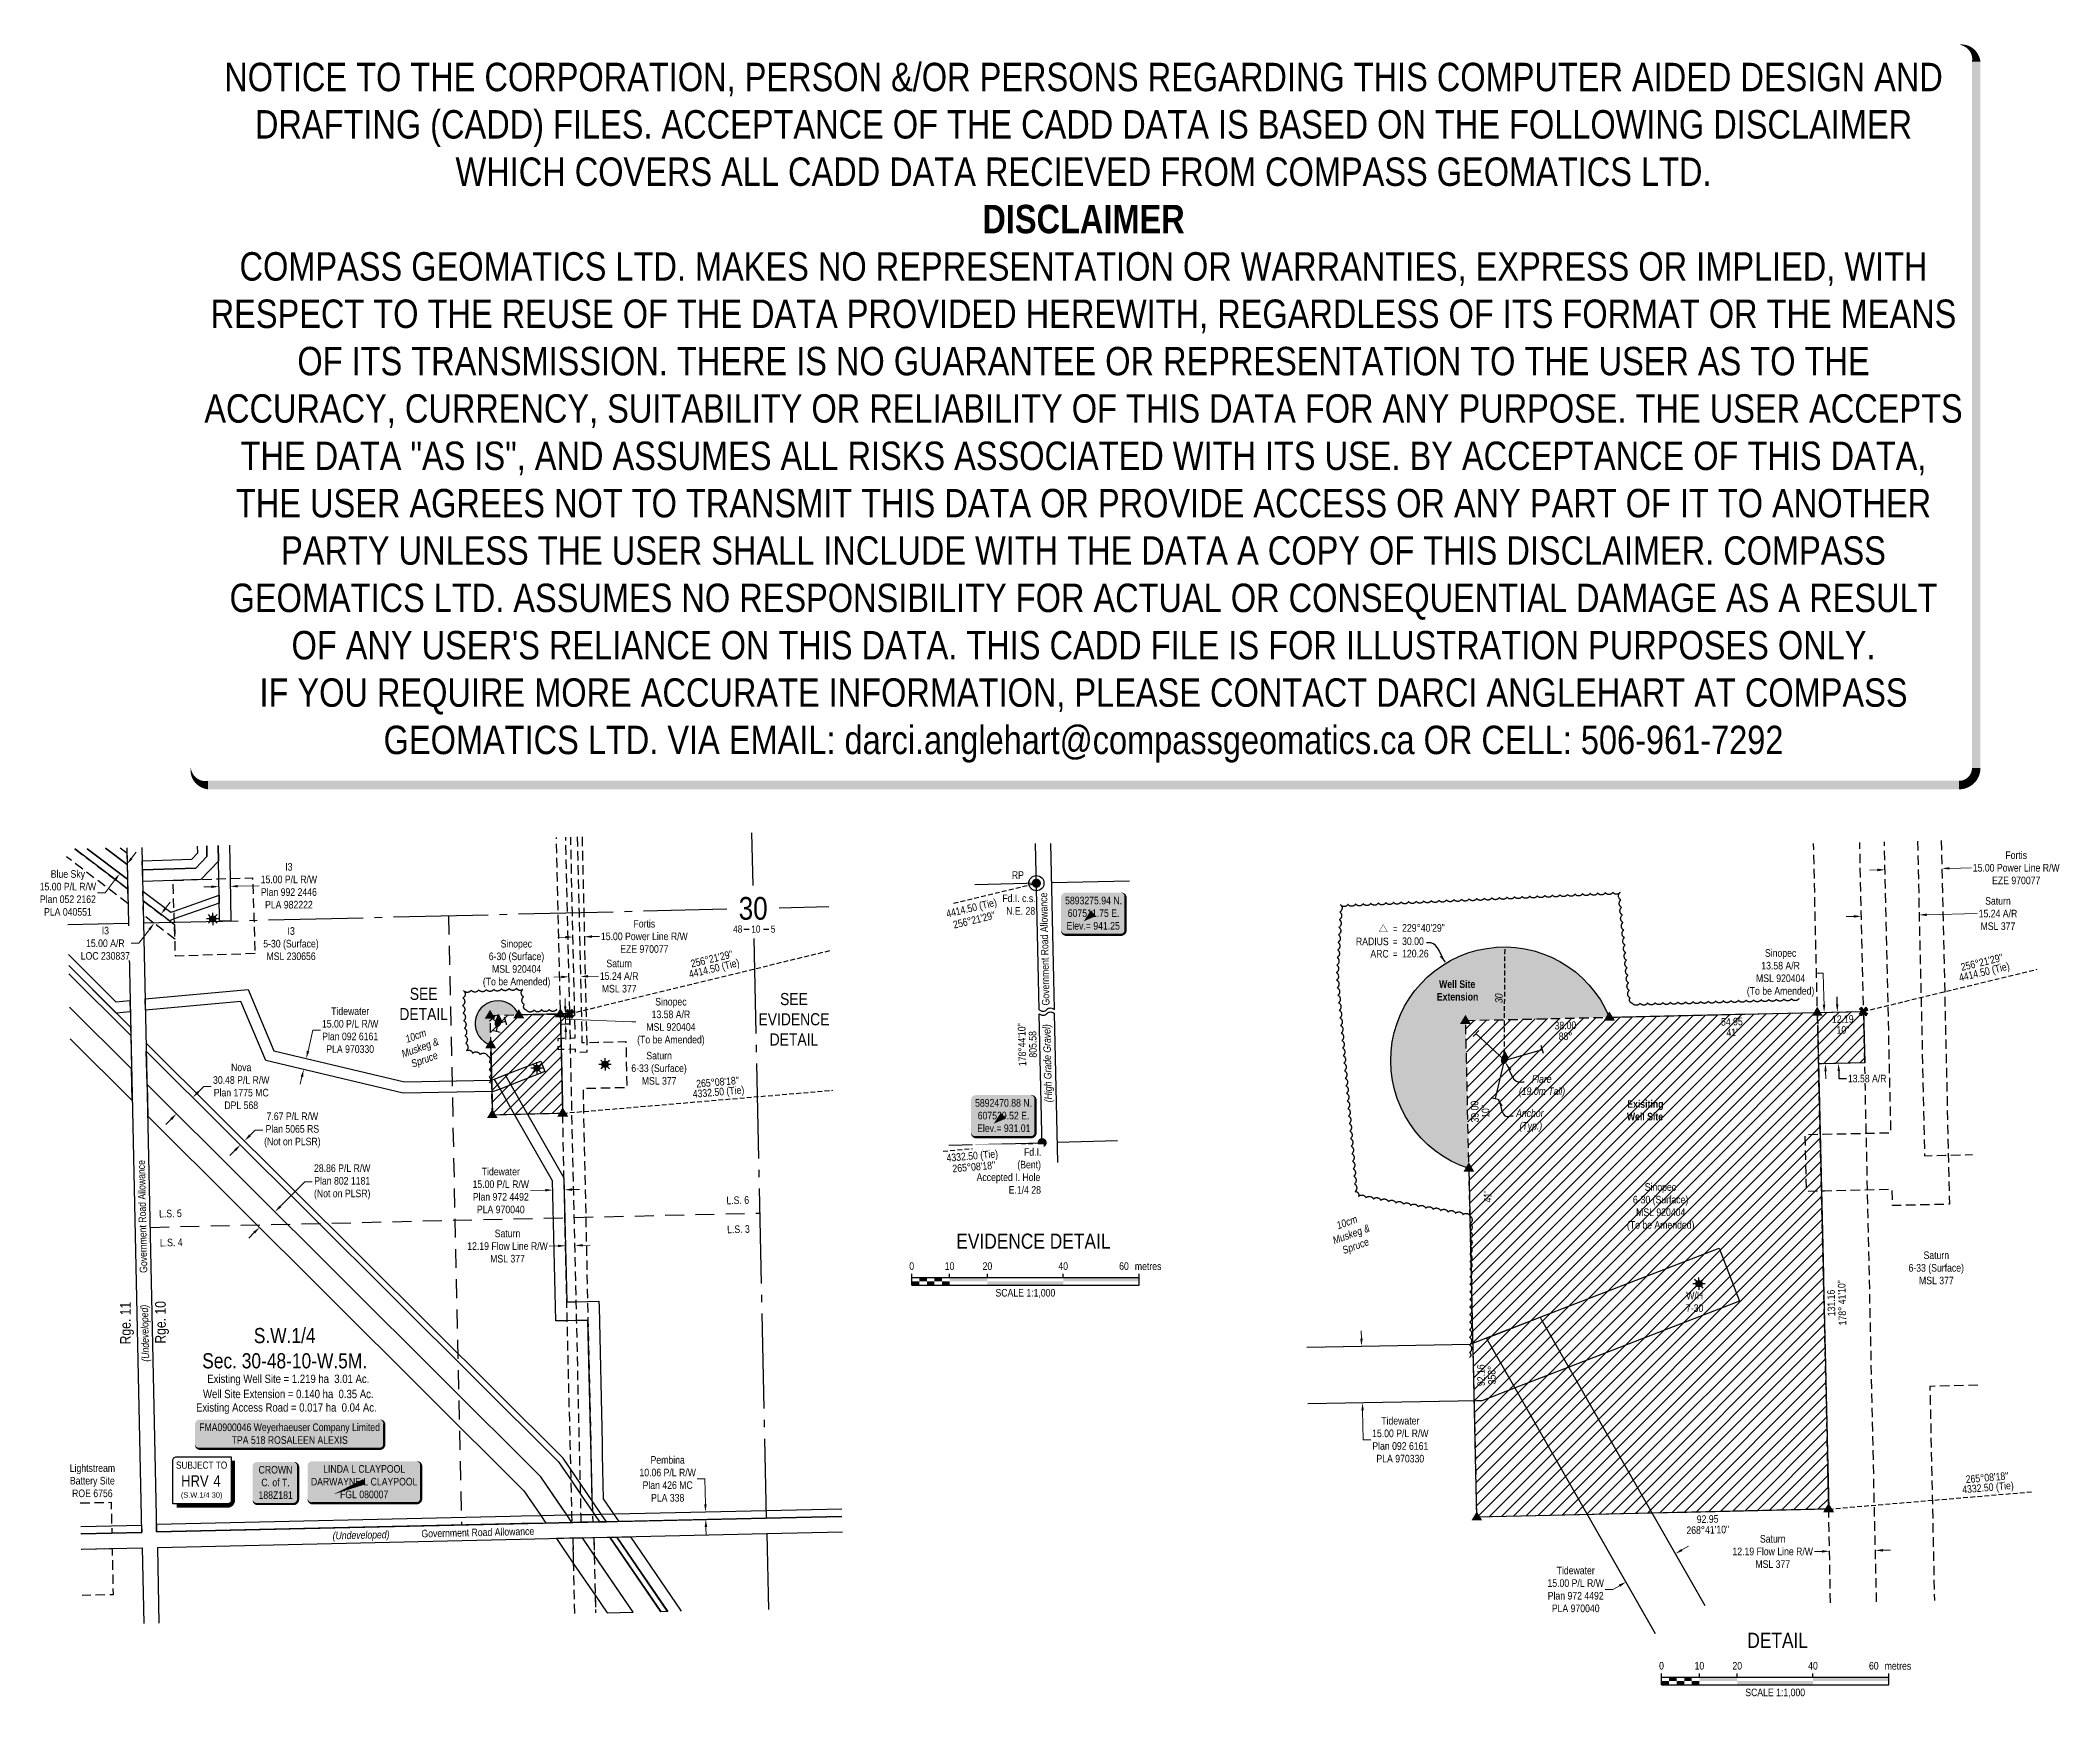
# Model space of a CAD drawing. Extents: x 602525 to 605190, y 5891333 to 5893520.
import ezdxf
from ezdxf.enums import TextEntityAlignment as Align

# ---------------------------------------------------------------- set-up
doc = ezdxf.new("R2010")
doc.units = 0
doc.header["$LTSCALE"] = 5
doc.header["$PDSIZE"] = 5
for name, pattern in [('0', [1, 1, 0]), ('foc-ACCESSROAD', [3.75, 2.5, -1.25]), ('foc-FLOWLINE', [3.75, 2.5, -1.25]), ('foc-LSD', [8, 5, -3]), ('foc-QUARTERLINE', [33, 25, -3, 2, -3]), ('foc-TIELINE', [1.875, 1.25, -0.625]), ('foc-TRAV', [1.875, 1.25, -0.625])]:
    doc.linetypes.add(name, pattern=pattern)
doc.layers.get('Defpoints').update_dxf_attribs({"color": 9})
for name, color, linetype in [('10', 1, 'Continuous'), ('35', 37, 'Continuous'), ('9', 3, 'Continuous'), ('AS-OWNER', 7, 'Continuous'), ('AS-POWER-EXISTING-ANC', 72, 'Continuous'), ('AS-SYMBOL', 7, 'Continuous'), ('C-AR', 13, 'foc-ACCESSROAD'), ('C-SYMBOL', 7, 'Continuous'), ('C-WS', 13, 'foc-ACCESSROAD'), ('C-WS-S', 13, 'Continuous'), ('CG-NOTES', 7, 'Continuous'), ('CTW', 7, 'Continuous'), ('D-TXT', 6, 'Continuous'), ('DETAIL-T', 7, 'Continuous'), ('F-AR', 190, 'foc-ACCESSROAD'), ('F-EZE', 190, 'foc-FLOWLINE'), ('F-RW', 190, 'Continuous'), ('F-WS', 190, 'foc-ACCESSROAD'), ('F-WS-S', 190, 'Continuous'), ('L-2', 7, 'Continuous'), ('L-AREAREQUIRED', 7, 'Continuous'), ('L-AREAWORK', 5, 'Continuous'), ('L-BD', 7, 'Continuous'), ('L-DETAIL-T', 3, 'Continuous'), ('L-MON', 1, 'Continuous'), ('L-ROAD-T', 7, 'Continuous'), ('L-SEC', 7, 'Continuous'), ('L-SECLBL', 7, 'Continuous'), ('L-SECQ', 8, 'foc-QUARTERLINE'), ('L-SECTION-LSD', 7, 'foc-LSD'), ('L-TIE', 7, 'foc-TIELINE'), ('P-PROPOSED', 10, 'Continuous'), ('P-PROPOSED-EXISTING-H', 59, 'Continuous'), ('P-PROPOSED-H', 21, 'Continuous'), ('P-TRAV', 4, 'foc-TRAV'), ('P-TXT', 4, 'Continuous'), ('T-BUSH', 110, '0'), ('T-BUSH-T', 110, 'Continuous'), ('T-TIE', 201, 'foc-TIELINE')]:
    doc.layers.add(name, color=color, linetype=linetype)
for name, color, linetype, lineweight in [('C-AR-T', 13, 'Continuous', 9), ('C-WS-T', 13, 'Continuous', 9), ('F-AR-T', 190, 'Continuous', 9), ('F-EZE-T', 190, 'Continuous', 9), ('F-FLOWLINE-T', 190, 'Continuous', 9), ('F-RW-T', 190, 'Continuous', 9), ('F-WS-T', 190, 'Continuous', 9), ('T-TEXT', 48, 'Continuous', 18), ('T-TIE-T', 201, 'Continuous', 18)]:
    doc.layers.add(name, color=color, linetype=linetype, lineweight=lineweight)
doc.layers.add('DISCLAIMER', color=7, linetype='Continuous', plot=False)
doc.styles.add('100L', font='', dxfattribs={"height": 11})
doc.styles.add('175L', font='', dxfattribs={"height": 20})
doc.styles.add('80', font='', dxfattribs={"height": 10})
doc.styles.add('80CG', font='', dxfattribs={"height": 10})
doc.styles.add('80L', font='', dxfattribs={"height": 10})
doc.styles.add('80LS', font='', dxfattribs={"height": 10})
doc.styles.add('HRV', font='', dxfattribs={"height": 3})
doc.styles.add('SIMPLEX', font='')
doc.styles.get('100L').set_extended_font_data('Arial Narrow')
doc.styles.get('175L').set_extended_font_data('Arial Narrow')
doc.styles.get('80').set_extended_font_data('Arial Narrow')
doc.styles.get('80CG').set_extended_font_data('Arial Narrow')
doc.styles.get('80L').set_extended_font_data('Arial Narrow')
doc.styles.get('80LS').set_extended_font_data('Arial Narrow', italic=True)
doc.styles.get('HRV').set_extended_font_data('Arial Narrow')
doc.styles.get('SIMPLEX').set_extended_font_data('Arial Narrow')
doc.dimstyles.new('Compass 5 000', dxfattribs={"dimscale": 5, "dimtxt": 9, "dimasz": 2, "dimexe": 0.2, "dimexo": 0.0625, "dimgap": 0.5, "dimtad": 0, "dimtih": 1, "dimtoh": 1, "dimzin": 0, "dimdsep": 46, "dimtxsty": '80CG', "dimcen": 0.1, "dimse1": 1, "dimse2": 1, "dimclrd": 256, "dimclrt": 256, "dimaunit": 1, "dimadec": 4, "dimazin": 0, "dimtfac": 0.06, "dimtofl": 0, "dimtmove": 0, "dimatfit": 1, "dimfxl": 0.2, "dimtolj": 1, "dimtzin": 0, "dimlwd": -1, "dimarcsym": 0})

msp = doc.modelspace()

# ---------------------------------------------------------------- texts
at = {"layer": 'C-SYMBOL', "color": 3, "insert": (602847.23, 5891820.482), "char_height": 19.99178, "width": 215.89564, "attachment_point": 2, "style": '175L'}
msp.add_mtext('S.W.1/4 \\PSec. 30-48-10-W.5M.', dxfattribs=at)
at = {"layer": 'C-WS-T', "char_height": 9.99589, "attachment_point": 1, "style": '80L'}
for s, width, gutter_width, insert in [('\\pi23.88056;Sinopec\\P\\pi8.21511;6-30 (Surface)\\P\\pi12.49711;MSL 920404\\P\\pi0.39431;(To be Amended)', 88.51516, 49.979, (603108.461, 5892332.575)), ('\\pi23.88056;Sinopec\\P\\pi8.21511;6-30 (Surface)\\P\\pi12.49711;MSL 920404\\P\\pi0.39431;(To be Amended)', 88.51516, 49.979, (604618.677, 5892011.522)), ('\\pi0.65341;W/H\\P\\pi0.31249;7-30', 22.45093, 249.897, (604696.694, 5891868.323))]:
    msp.add_mtext_dynamic_manual_height_columns(s, width=width, gutter_width=gutter_width, heights=[0], dxfattribs=dict(at, insert=insert))
at = {"layer": 'D-TXT', "color": 3, "char_height": 13.9942, "attachment_point": 1, "rotation": 90, "style": '80L'}
for s, width, insert in [('Rge. 11', 53.31998, (602630.018, 5891798.868)), ('Rge. 10', 55.49643, (602676.228, 5891799.84))]:
    msp.add_mtext_dynamic_manual_height_columns(s, width=width, gutter_width=47.48, heights=[0], dxfattribs=dict(at, insert=insert))
at = {"layer": 'DETAIL-T', "color": 3, "style": '80CG'}
for s, insert, char_height, width, attachment_point in [('SEE\\PDETAIL', (603030.712, 5892248.071), 15.9934, 63.60996, 5), ('EVIDENCE DETAIL', (603835.547, 5891934.865), 19.99178, 202.75429, 5), ('\\pi127.66378;DETAIL', (604650.253, 5891418.256), 19.99178, 332.92183, 1)]:
    msp.add_mtext(s, dxfattribs=dict(at, insert=insert, char_height=char_height, width=width, attachment_point=attachment_point))
at = {"layer": 'F-WS-T', "char_height": 9.99589, "attachment_point": 1, "style": '80L'}
for s, width, insert in [('\\pi32.33888;I3\\P\\pi0.2784;5-30 (Surface)\\P\\pi4.52631;MSL 230656', 72.59401, (602818.7, 5892349.337)), ('\\pi20.08948;Saturn\\P\\pi0.25453;6-33 (Surface)\\P\\pi14.079;MSL 377', 72.59401, (603304.559, 5892184.934)), ('\\pi20.08948;Saturn\\P\\pi0.25453;6-33 (Surface)\\P\\pi14.079;MSL 377', 72.59401, (604990.495, 5891921.481)), ('\\pi0.45909;Lightstream\\P\\pi0.67046;Battery Site\\P\\pi3.57513;ROE 6756', 59.1957, (602563.086, 5891640.593))]:
    msp.add_mtext_dynamic_manual_height_columns(s, width=width, gutter_width=49.979, heights=[0], dxfattribs=dict(at, insert=insert))
at = {"layer": 'L-AREAREQUIRED', "color": 5, "style": '100L'}
for s, p in [('Existing Well Site = 1.219 ha  3.01 Ac.', (602852.02, 5891744.588)), ('Existing Access Road = 0.017 ha  0.04 Ac.', (602849.481, 5891706.775))]:
    msp.add_text(s, height=10.99548, dxfattribs=at).set_placement(p, align=Align.BOTTOM_CENTER)
at = {"layer": 'L-AREAWORK', "color": 5, "style": '100L'}
msp.add_text('Well Site Extension = 0.140 ha  0.35 Ac.', height=10.99548, dxfattribs=at).set_placement((602852.02, 5891724.597), align=Align.BOTTOM_CENTER)
at = {"layer": 'L-BD', "style": '80L'}
for s, height, rotation, p in [('4414.50 (Tie)', 9.99589, 13.6081, (603754.082, 5892373.609)), ("256°21'29''", 9.99589, 13.6081, (603757.389, 5892358.974)), ('4414.50 (Tie)', 9.99589, 13.6081, (603414.306, 5892293.817)), ("256°21'29''", 9.99589, 13.6081, (603410.954, 5892307.661)), ('4414.50 (Tie)', 9.99589, 13.6081, (605090.938, 5892289.288)), ("256°21'29''", 9.99589, 13.6081, (605087.587, 5892303.132)), ("178°44'10''", 9.99589, 91.2639, (603820.518, 5892194.419)), ('38.00', 9.9959, 1.3103, (604537.839, 5892219.725)), ('54.95', 9.9959, 1.3103, (604757.555, 5892224.759)), ('12.19', 9.9959, 1.3103, (604903.991, 5892228.128)), ("10''", 9.9959, 1.3103, (604904.316, 5892213.888)), ('805.58', 9.9959, 91.2639, (603834.759, 5892194.733)), ('88°', 9.9959, 1.3103, (604538.164, 5892205.485)), ("41'", 9.9959, 1.3103, (604757.881, 5892210.519)), ('4332.50 (Tie)', 9.99589, 4.858, (603419.959, 5892130.851)), ("265°08'18''", 9.99589, 4.858, (603418.753, 5892145.044)), ('39.00', 9.9959, 91.3103, (604418.188, 5892105.95)), ("10''", 9.9959, 91.3103, (604432.428, 5892106.276)), ('4332.50 (Tie)', 9.99589, 4.858, (603754.933, 5892046.456)), ("265°08'18''", 9.99589, 4.858, (603756.96, 5892033.184)), ("41'", 9.9959, 91.3103, (604435.114, 5891993.557)), ('178° 41\'10"', 9.99589, 91.3103, (604902.978, 5891853.719)), ('131.16', 9.9959, 91.3103, (604888.737, 5891853.393)), ('92.16', 9.9959, 91.3103, (604426.344, 5891758.047)), ('358°', 9.9959, 91.3103, (604440.584, 5891758.373)), ('4332.50 (Tie)', 9.99589, 4.858, (605095.693, 5891608.884)), ("265°08'18''", 9.99589, 4.858, (605094.487, 5891623.077)), ("268°41'10''", 9.99589, 1.3182, (604725.884, 5891554.067)), ('92.95', 9.9959, 1.3182, (604725.557, 5891568.308))]:
    msp.add_text(s, height=height, rotation=rotation, dxfattribs=at).set_placement(p, align=Align.MIDDLE)
at = {"layer": 'L-DETAIL-T', "insert": (603519.511, 5892227.853), "char_height": 16, "width": 92.85304, "attachment_point": 5, "style": '80CG'}
msp.add_mtext('SEE EVIDENCE DETAIL', dxfattribs=at)
at = {"layer": 'L-ROAD-T', "style": '80L'}
for height, rotation, p in [(9.99187, 91.265197, (603850.312, 5892320.493)), (9.99589, 91.228746, (602659.324, 5891967.603)), (9.99589, 1.283393, (603102.188, 5891550.703))]:
    msp.add_text('Government Road Allowance', height=height, rotation=rotation, dxfattribs=at).set_placement(p, align=Align.MIDDLE_CENTER)
at = {"layer": 'P-TXT', "char_height": 9.99589, "attachment_point": 1, "style": '80L'}
for s, width, insert in [('\\pi3.40467;{\\fArial Narrow|b1|i0|c0|p34;Well Site\\P\\pi0.46932;Extension}', 54.05457, (604367.701, 5892279.243)), ('\\pi0.60909;{\\fArial Narrow|b1|i0|c0|p34;Exisiting\\P\\pi0.06703;Well Site}', 47.37928, (604618.924, 5892121.074))]:
    msp.add_mtext_dynamic_manual_height_columns(s, width=width, gutter_width=249.897, heights=[0], dxfattribs=dict(at, insert=insert))
at = {"layer": 'T-BUSH-T', "char_height": 9.9906, "width": 50.81616, "attachment_point": 2, "rotation": 20, "style": '80LS'}
for insert in [(603018.587, 5892210.829), (604247.735, 5891964.787)]:
    msp.add_mtext('10cm Muskeg & Spruce', dxfattribs=dict(at, insert=insert))
at = {"layer": 'T-TEXT', "style": '80LS'}
for s, height, rotation, p in [('(High Grade Gravel)', 9.99187, 91.265197, (603854.062, 5892169.78)), ('(Undeveloped)', 9.99589, 91.228746, (602662.629, 5891813.514)), ('(Undeveloped)', 9.99589, 1.283393, (602948.102, 5891547.251))]:
    msp.add_text(s, height=height, rotation=rotation, dxfattribs=at).set_placement(p, align=Align.MIDDLE_CENTER)
at = {"layer": 'T-TEXT', "insert": (604471.042, 5892154.052), "char_height": 9.99832, "width": 70.17094, "attachment_point": 1, "line_spacing_factor": 0.961801, "style": '175L'}
msp.add_mtext('\\pi22.45799;{\\fArial Narrow|b0|i1|c0|p34;Flare\\P\\pi5.34968;(19.0m Tall)}', dxfattribs=at)
at = {"layer": 'T-TEXT', "insert": (604473.128, 5892108.929), "char_height": 9.99589, "attachment_point": 1, "style": '80L'}
msp.add_mtext_dynamic_manual_height_columns('\\pi-0.36936;{\\fArial Narrow|b0|i1|c0|p34;Anchor\\P\\pi4.13425;(Typ.)}', width=36.5379, gutter_width=49.979, heights=[0], dxfattribs=at)
at = {"layer": 'T-TIE-T', "insert": (604444.9, 5892248.893), "char_height": 9.99589, "width": 12.94597, "attachment_point": 1, "rotation": 89.622977, "line_spacing_factor": 0.961801, "style": '175L'}
msp.add_mtext('\\pi0.36363;{\\fArial Narrow|b0|i1|c0|p34;30}', dxfattribs=at)

# ---------------------------------------------------------------- blocks, each defined once
blk = doc.blocks.new('L-SECLBL')
at = {"layer": '9', "color": 7}
for p, q in [((-5.1, -27.8), (-12.3, -27.8)), ((20.7, -27.8), (13.5, -27.8))]:
    blk.add_line(p, q, dxfattribs=at)
at = {"layer": '10', "color": 2, "style": 'SIMPLEX'}
blk.add_attdef('SEC', text='', height=30, dxfattribs=at).set_placement((0, 0), align=Align.MIDDLE)
at = {"layer": '10', "color": 5, "style": '80L'}
blk.add_attdef('TWP', text='', height=9.5, dxfattribs=at).set_placement((-14.4, -27.4), align=Align.MIDDLE_RIGHT)
blk.add_attdef('RGE', text='', height=9.5, dxfattribs=at).set_placement((3.6, -27.4), align=Align.MIDDLE_CENTER)
blk.add_attdef('MER', text='', height=9.5, dxfattribs=at).set_placement((23.2, -27.4), align=Align.MIDDLE_LEFT)
blk = doc.blocks.new('HRV')
blk.add_lwpolyline([(-35.1, 31.6), (37.2, 31.6), (37.2, -25.5, -0.414214), (32.2, -30.5), (-40.1, -30.5), (-40.1, 26.6, -0.414214)], format="xyb", close=True)
at = {"const_width": 5, "flags": 128}
blk.add_lwpolyline([(-35.1, -33), (32.2, -33, 0.414214), (39.7, -25.5), (39.7, 26.6)], format="xyb", dxfattribs=at)
at = {"style": '80L'}
blk.add_text('SUBJECT TO', height=9.5, dxfattribs=at).set_placement((-2, 13.1), align=Align.BOTTOM_CENTER)
blk.add_attdef('(N.W.1/4 00)', text='', height=7.12, dxfattribs=at).set_placement((-2, -24.4), align=Align.BOTTOM_CENTER)
at = {"layer": 'CTW', "color": 3, "style": 'HRV'}
blk.add_text('HRV', height=15, dxfattribs=at).set_placement((-10.9, -0.2), align=Align.MIDDLE_CENTER)
blk.add_attdef('0', text='', height=15, dxfattribs=at).set_placement((18.3, -0.2), align=Align.MIDDLE_CENTER)
blk = doc.blocks.new('*U368')
h = blk.add_hatch(color=255)
edge = h.paths.add_edge_path()
edge.add_line((-119, -20), (119, -20))
edge.add_arc((119, -14), 6, 270, 360)
edge.add_line((125, -14), (125, 12.5))
edge.add_arc((119, 12.5), 6, 0, 90)
edge.add_line((119, 18.5), (-119, 18.5))
edge.add_arc((-119, 12.5), 6, 90, 180)
edge.add_line((-125, 12.5), (-125, -14))
edge.add_arc((-119, -14), 6, 180, 270)
at = {"color": 44, "flags": 128}
blk.add_lwpolyline([(-119, -20, 3, 3, 0), (119, -20, 3, 3, 0.414214), (125, -14, 3, 3, 0), (125, 12.5, 3, 0, 0.414214), (119, 18.5, 0, 0, 0), (-119, 18.5, 0, 0, 0.414214), (-125, 12.5, 0, 0, 0), (-125, -14, 0, 3, 0.414214)], format="xyseb", close=True, dxfattribs=at)
at = {"color": 44, "style": '80'}
blk.add_attdef('ENTER_TEXT_001', (-36, -5), '', height=10, dxfattribs=at)
blk = doc.blocks.new('*D369')
at = {"layer": 'Defpoints', "color": 0, "transparency": 16777216}
for p in [(602725.9, 5892124.7), (602827.4, 5892023.6), (602806, 5892002)]:
    blk.add_point(p, dxfattribs=at)
at = {"layer": 'F-RW-T', "transparency": 16777216}
for p, q in [((602733, 5892131.8), (602740.4, 5892139.3)), ((602740.4, 5892139.3), (602750.4, 5892139.3)), ((602697.4, 5892096.1), (602690.3, 5892089))]:
    blk.add_line(p, q, dxfattribs=at)
for points in [[(602731.8, 5892133), (602734.2, 5892130.6), (602725.9, 5892124.7)], [(602696.2, 5892097.2), (602698.6, 5892094.9), (602704.5, 5892103.2)]]:
    blk.add_solid(points, dxfattribs=at)
at = {"layer": 'F-RW-T', "transparency": 16777216, "insert": (602789.9, 5892139.3), "char_height": 10, "attachment_point": 5, "style": '80CG'}
blk.add_mtext('\\A1;Nova\\P30.48 P/L R/W\\PPlan 1775 MC\\PDPL 568', dxfattribs=at)
blk = doc.blocks.new('*D370')
at = {"layer": 'Defpoints', "color": 0, "transparency": 16777216}
for p in [(603242.8, 5892336.7), (603228.3, 5892316.7), (603243.3, 5892317.1)]:
    blk.add_point(p, dxfattribs=at)
at = {"layer": 'F-EZE-T', "transparency": 16777216}
for p, q in [((603217.8, 5892336.2), (603207.8, 5892335.9)), ((603252.8, 5892337), (603262.8, 5892337.2))]:
    blk.add_line(p, q, dxfattribs=at)
for points in [[(603217.8, 5892337.8), (603217.9, 5892334.5), (603227.8, 5892336.4)], [(603252.8, 5892338.6), (603252.8, 5892335.3), (603242.8, 5892336.7)]]:
    blk.add_solid(points, dxfattribs=at)
at = {"layer": 'F-EZE-T', "transparency": 16777216, "insert": (603322, 5892337.2), "char_height": 10, "attachment_point": 5, "style": '80CG'}
blk.add_mtext('\\A1;Fortis\\P15.00 Power Line R/W\\PEZE 970077', dxfattribs=at)
blk = doc.blocks.new('*U376')
h = blk.add_hatch(color=255)
edge = h.paths.add_edge_path()
edge.add_line((-24, -28.5), (24, -28.5))
edge.add_arc((24, -22.5), 6, 270, 360)
edge.add_line((30, -22.5), (30, 21))
edge.add_arc((24, 21), 6, 0, 90)
edge.add_line((24, 27), (-24, 27))
edge.add_arc((-24, 21), 6, 90, 180)
edge.add_line((-30, 21), (-30, -22.5))
edge.add_arc((-24, -22.5), 6, 180, 270)
at = {"color": 14, "flags": 128}
blk.add_lwpolyline([(-24, -28.5, 3, 3, 0), (24, -28.5, 3, 3, 0.414214), (30, -22.5, 3, 3, 0), (30, 21, 3, 0, 0.414214), (24, 27, 0, 0, 0), (-24, 27, 0, 0, 0.414214), (-30, 21, 0, 0, 0), (-30, -22.5, 0, 3, 0.414214)], format="xyseb", close=True, dxfattribs=at)
at = {"color": 14, "style": '80'}
blk.add_attdef('ENTER_TEXT_001', (-26.8, -4.9), '', height=10, dxfattribs=at)
blk = doc.blocks.new('*U374')
h = blk.add_hatch(color=59)
edge = h.paths.add_edge_path()
edge.add_line((-69, -28.5), (69, -28.5))
edge.add_arc((69, -22.5), 6, 270, 360)
edge.add_line((75, -22.5), (75, 21))
edge.add_arc((69, 21), 6, 0, 90)
edge.add_line((69, 27), (-69, 27))
edge.add_arc((-69, 21), 6, 90, 180)
edge.add_line((-75, 21), (-75, -22.5))
edge.add_arc((-69, -22.5), 6, 180, 270)
at = {"color": 1, "flags": 128}
blk.add_lwpolyline([(-69, -28.5, 3, 3, 0), (69, -28.5, 3, 3, 0.414214), (75, -22.5, 3, 3, 0), (75, 21, 3, 0, 0.414214), (69, 27, 0, 0, 0), (-69, 27, 0, 0, 0.414214), (-75, 21, 0, 0, 0), (-75, -22.5, 0, 3, 0.414214)], format="xyseb", close=True, dxfattribs=at)
blk.add_lwpolyline([(-40.8, -16.8, 0, 7.5, 0), (0, 0, 0, 0, 0)], format="xyseb", dxfattribs=at)
at = {"color": 1, "style": '80'}
blk.add_attdef('ENTER_TEXT_001', (-36, -5), '', height=10, dxfattribs=at)
blk = doc.blocks.new('*D375')
at = {"layer": 'Defpoints', "color": 0, "transparency": 16777216}
for p in [(602674.8, 5892354.5), (602688.2, 5892363.1), (602679.1, 5892351.2)]:
    blk.add_point(p, dxfattribs=at)
at = {"layer": 'F-AR-T', "transparency": 16777216}
for p, q in [((602689.9, 5892374.4), (602696, 5892382.4)), ((602654.8, 5892328.1), (602644.8, 5892328.1)), ((602668.7, 5892346.5), (602654.8, 5892328.1))]:
    blk.add_line(p, q, dxfattribs=at)
for points in [[(602667.4, 5892347.5), (602670.1, 5892345.5), (602674.8, 5892354.5)], [(602688.6, 5892375.4), (602691.2, 5892373.4), (602683.9, 5892366.4)]]:
    blk.add_solid(points, dxfattribs=at)
at = {"layer": 'F-AR-T', "transparency": 16777216, "insert": (602610.5, 5892328.1), "char_height": 10, "attachment_point": 5, "style": '80CG', "bg_fill": 3, "box_fill_scale": 1.1, "bg_fill_color": 256, "bg_fill_true_color": 13158600, "bg_fill_transparency": 0}
blk.add_mtext('\\A1;I3\\P15.00 A/R\\PLOC 230837', dxfattribs=at)
blk = doc.blocks.new('*D377')
at = {"layer": 'Defpoints', "color": 0, "transparency": 16777216}
for p in [(603402.1, 5891577.9), (603402.3, 5891567.7), (603402.8, 5891577.9)]:
    blk.add_point(p, dxfattribs=at)
at = {"layer": 'F-RW-T', "transparency": 16777216}
for p, q in [((603401.9, 5891621.3), (603391.9, 5891621.3)), ((603402.6, 5891587.9), (603401.9, 5891621.3)), ((603403.3, 5891557.7), (603403.5, 5891547.7))]:
    blk.add_line(p, q, dxfattribs=at)
for points in [[(603404.3, 5891587.9), (603401, 5891587.8), (603402.8, 5891577.9)], [(603405, 5891557.8), (603401.6, 5891557.7), (603403.1, 5891567.7)]]:
    blk.add_solid(points, dxfattribs=at)
at = {"layer": 'F-RW-T', "transparency": 16777216, "insert": (603352.8, 5891621.3), "char_height": 10, "width": 372.499, "attachment_point": 5, "style": '80CG'}
blk.add_mtext('\\A1;Pembina\\P10.06 P/L R/W\\PPlan 426 MC\\PPLA 338', dxfattribs=at)
blk = doc.blocks.new('*D378')
at = {"layer": 'Defpoints', "color": 0, "transparency": 16777216}
for p in [(603201.2, 5892002.5), (603204, 5891878.5), (603219.1, 5891878.8)]:
    blk.add_point(p, dxfattribs=at)
at = {"layer": 'F-RW-T', "transparency": 16777216}
for p, q in [((603191.2, 5892002.3), (603171.6, 5892001.8)), ((603226.3, 5892003), (603236.3, 5892003.3))]:
    blk.add_line(p, q, dxfattribs=at)
for points in [[(603191.2, 5892003.9), (603191.3, 5892000.6), (603201.2, 5892002.5)], [(603226.3, 5892004.7), (603226.4, 5892001.4), (603216.3, 5892002.8)]]:
    blk.add_solid(points, dxfattribs=at)
at = {"layer": 'F-RW-T', "transparency": 16777216, "insert": (603132.5, 5892001.8), "char_height": 10, "attachment_point": 5, "style": '80CG'}
blk.add_mtext('\\A1;Tidewater\\P15.00 P/L R/W\\PPlan 972 4492\\PPLA 970040', dxfattribs=at)
blk = doc.blocks.new('*D379')
at = {"layer": 'Defpoints', "color": 0, "transparency": 16777216}
for p in [(602872.3, 5892161.5), (602951.7, 5892142.7), (602955.2, 5892157.3)]:
    blk.add_point(p, dxfattribs=at)
at = {"layer": 'F-RW-T', "transparency": 16777216}
for p, q in [((602878.1, 5892185.9), (602884.6, 5892213.5)), ((602884.6, 5892213.5), (602894.6, 5892213.5)), ((602870, 5892151.8), (602867.7, 5892142.1))]:
    blk.add_line(p, q, dxfattribs=at)
for points in [[(602876.4, 5892186.3), (602879.7, 5892185.5), (602875.8, 5892176.1)], [(602868.4, 5892152.2), (602871.6, 5892151.4), (602872.3, 5892161.5)]]:
    blk.add_solid(points, dxfattribs=at)
at = {"layer": 'F-RW-T', "transparency": 16777216, "insert": (602933.7, 5892213.5), "char_height": 10, "attachment_point": 5, "style": '80CG'}
blk.add_mtext('\\A1;Tidewater\\P15.00 P/L R/W\\PPlan 092 6161\\PPLA 970330', dxfattribs=at)
blk = doc.blocks.new('*D380')
at = {"layer": 'Defpoints', "color": 0, "transparency": 16777216}
for p in [(602814, 5891953.3), (602945, 5891863.6), (602924.6, 5891843.1)]:
    blk.add_point(p, dxfattribs=at)
at = {"layer": 'F-RW-T', "transparency": 16777216}
for p, q in [((602841.5, 5891980.9), (602873.7, 5892013.2)), ((602873.7, 5892013.2), (602883.7, 5892013.2)), ((602807, 5891946.3), (602799.9, 5891939.2))]:
    blk.add_line(p, q, dxfattribs=at)
for points in [[(602840.3, 5891982), (602842.6, 5891979.7), (602834.4, 5891973.8)], [(602805.8, 5891947.4), (602808.2, 5891945.1), (602814, 5891953.3)]]:
    blk.add_solid(points, dxfattribs=at)
at = {"layer": 'F-RW-T', "transparency": 16777216, "insert": (602923.2, 5892013.2), "char_height": 10, "attachment_point": 5, "style": '80CG'}
blk.add_mtext('\\A1;28.86 P/L R/W\\PPlan 802 1181\\P(Not on PLSR)', dxfattribs=at)
blk = doc.blocks.new('*D381')
at = {"layer": 'Defpoints', "color": 0, "transparency": 16777216}
for p in [(602794.3, 5892067.5), (602966.5, 5891885.1), (602971.9, 5891890.5)]:
    blk.add_point(p, dxfattribs=at)
at = {"layer": 'F-RW-T', "transparency": 16777216}
for p, q in [((602801.3, 5892074.6), (602808.4, 5892081.7)), ((602808.4, 5892081.7), (602818.4, 5892081.7)), ((602781.8, 5892055), (602774.8, 5892047.9))]:
    blk.add_line(p, q, dxfattribs=at)
for points in [[(602780.6, 5892056.2), (602783, 5892053.8), (602788.9, 5892062.1)], [(602800.2, 5892075.8), (602802.5, 5892073.4), (602794.3, 5892067.5)]]:
    blk.add_solid(points, dxfattribs=at)
at = {"layer": 'F-RW-T', "transparency": 16777216, "insert": (602857.4, 5892081.7), "char_height": 10, "attachment_point": 5, "style": '80CG'}
blk.add_mtext('\\A1;7.67 P/L R/W\\PPlan 5065 RS\\P(Not on PLSR)', dxfattribs=at)
blk = doc.blocks.new('GAS')
h = blk.add_hatch(color=255)
h.dxf.hatch_style = 1
edge = h.paths.add_edge_path()
edge.add_arc((0, 0), 0.9, 0, 360)
for p, q in [((-0.81, 0), (-1.62, 0)), ((-0.57, 0.57), (-1.14, 1.14)), ((0, 0.81), (0, 1.62)), ((0.57, 0.57), (1.14, 1.14)), ((1.62, 0), (0.81, 0)), ((-0.57, -0.57), (-1.14, -1.14)), ((0, -0.81), (0, -1.62)), ((1.14, -1.14), (0.57, -0.57))]:
    blk.add_line(p, q)
blk.add_circle((0, 0), 0.8)
blk = doc.blocks.new('STRIA')
blk.add_hatch(color=255).paths.add_polyline_path([(-0.04, 1.52), (-1.47, -0.87), (1.39, -0.87)])
blk = doc.blocks.new('STRIAA')
blk.add_blockref('STRIA', (0, 0))
blk = doc.blocks.new('STRIB')
at = {"color": 1}
blk.add_solid([(-1.12, -0.67), (-0.04, 1.13), (1.04, -0.67)], dxfattribs=at)
blk = doc.blocks.new('STRIBB')
blk.add_blockref('STRIB', (0, 0))
blk = doc.blocks.new('STRICC')
for name in ['STRIAA', 'STRIBB']:
    blk.add_blockref(name, (0, 0))
blk = doc.blocks.new('fdspike')
blk.add_blockref('STRICC', (0, 0))
blk = doc.blocks.new('TRIA')
blk.add_hatch(color=255).paths.add_polyline_path([(-0.04, 1.52), (-1.47, -0.87), (1.39, -0.87)])
blk = doc.blocks.new('TRIAA')
blk.add_blockref('TRIA', (0, 0))
blk = doc.blocks.new('TRIB')
at = {"color": 1}
blk.add_lwpolyline([(-1.12, -0.67), (-0.04, 1.13), (1.04, -0.67)], close=True, dxfattribs=at)
blk = doc.blocks.new('TRIBB')
blk.add_blockref('TRIB', (0, 0))
blk = doc.blocks.new('TRICC')
for name in ['TRIAA', 'TRIBB']:
    blk.add_blockref(name, (0, 0))
blk = doc.blocks.new('plspike')
blk.add_blockref('TRICC', (0, 0))
blk = doc.blocks.new('*U385')
at = {"color": 72}
blk.add_line((0.76, 0.79), (-0.76, -0.79), dxfattribs=at)
at = {"layer": 'AS-SYMBOL', "color": 72, "flags": 128}
blk.add_lwpolyline([(1.49, -1.43), (0, 0)], dxfattribs=at)
blk = doc.blocks.new('*U384')
at = {"color": 72}
blk.add_line((0.31, -1.06), (-0.31, 1.06), dxfattribs=at)
at = {"layer": 'AS-SYMBOL', "color": 72, "flags": 128}
blk.add_lwpolyline([(-2.01, -0.59), (0, 0)], dxfattribs=at)
blk = doc.blocks.new('*U386')
at = {"color": 72}
blk.add_line((-1.07, 0.25), (1.07, -0.25), dxfattribs=at)
at = {"layer": 'AS-SYMBOL', "color": 72, "flags": 128}
blk.add_lwpolyline([(0.48, 2), (0, 0)], dxfattribs=at)
blk = doc.blocks.new('FLARE')
h = blk.add_hatch(color=255)
h.dxf.hatch_style = 1
h.paths.add_polyline_path([(0.16, 2.41, 0.114147), (0.13, 2.43), (0.11, 2.44, 0.261551), (0.01, 2.42), (0, 2.41, 0.131268), (-0.03, 2.37), (-0.04, 2.35, 0.041497), (-0.05, 2.33), (-0.05, 2.29, 0.015174), (-0.05, 2.29), (-0.06, 2.24, 0.004376), (-0.06, 2.24), (-0.07, 2.18), (-0.08, 2.11), (-0.09, 2.05), (-0.1, 1.98), (-0.12, 1.91), (-0.14, 1.83), (-0.17, 1.76), (-0.19, 1.68), (-0.22, 1.61), (-0.26, 1.53), (-0.29, 1.46), (-0.32, 1.39), (-0.36, 1.32), (-0.39, 1.25, 0.000505), (-0.39, 1.25), (-0.43, 1.18, 0.002398), (-0.43, 1.18), (-0.46, 1.1, 0.004177), (-0.46, 1.1), (-0.5, 1.03, 0.005735), (-0.5, 1.03), (-0.53, 0.95, 0.006994), (-0.53, 0.95), (-0.56, 0.87, 0.00791), (-0.57, 0.87), (-0.6, 0.78, 0.008323), (-0.6, 0.78), (-0.63, 0.69, 0.008095), (-0.63, 0.68), (-0.66, 0.59, 0.008067), (-0.66, 0.59), (-0.68, 0.49, 0.008387), (-0.68, 0.49), (-0.7, 0.39, 0.009056), (-0.71, 0.38), (-0.72, 0.28, 0.010123), (-0.72, 0.28), (-0.74, 0.18, 0.011689), (-0.74, 0.18), (-0.75, 0.08, 0.013925), (-0.75, 0.08), (-0.75, -0.02, 0.016488), (-0.75, -0.02), (-0.75, -0.11, 0.017255), (-0.75, -0.12), (-0.74, -0.2, 0.01735), (-0.74, -0.2), (-0.73, -0.28, 0.017311), (-0.73, -0.29), (-0.71, -0.36, 0.01715), (-0.71, -0.36), (-0.69, -0.43, 0.016886), (-0.69, -0.44), (-0.66, -0.5, 0.016546), (-0.66, -0.5), (-0.63, -0.56, 0.016164), (-0.63, -0.56), (-0.6, -0.61, 0.016329), (-0.6, -0.62), (-0.57, -0.66, 0.018828), (-0.57, -0.67), (-0.54, -0.71, 0.022087), (-0.53, -0.71), (-0.5, -0.75, 0.025345), (-0.49, -0.76), (-0.46, -0.78, 0.028234), (-0.45, -0.79), (-0.42, -0.82, 0.030298), (-0.41, -0.82), (-0.37, -0.84, 0.031129), (-0.36, -0.85), (-0.32, -0.86, 0.030544), (-0.31, -0.87), (-0.27, -0.88, 0.028465), (-0.26, -0.88), (-0.22, -0.89, 0.025311), (-0.21, -0.89), (-0.16, -0.89, 0.02283), (-0.15, -0.89), (-0.11, -0.89, 0.021226), (-0.1, -0.89), (-0.05, -0.88, 0.020401), (-0.04, -0.88), (0, -0.87, 0.020299), (0.01, -0.87), (0.05, -0.85, 0.020911), (0.06, -0.85), (0.11, -0.83, 0.022277), (0.11, -0.83), (0.15, -0.81, 0.023712), (0.16, -0.8), (0.2, -0.78, 0.022408), (0.21, -0.78), (0.24, -0.75, 0.01993), (0.25, -0.74), (0.28, -0.72, 0.017146), (0.28, -0.71), (0.31, -0.68, 0.014211), (0.32, -0.68), (0.35, -0.64, 0.011221), (0.35, -0.64), (0.37, -0.61, 0.008212), (0.38, -0.61), (0.4, -0.57, 0.005172), (0.4, -0.57), (0.42, -0.54, 0.002523), (0.43, -0.54), (0.45, -0.5, 0.001671), (0.45, -0.5), (0.47, -0.47, 0.001229), (0.47, -0.47), (0.49, -0.44, 0.00075), (0.49, -0.44), (0.51, -0.41, 0.00026), (0.51, -0.41), (0.54, -0.37), (0.56, -0.34), (0.58, -0.3), (0.61, -0.27), (0.63, -0.23, 0.001311), (0.63, -0.23), (0.66, -0.19, 0.003726), (0.66, -0.19), (0.69, -0.15, 0.006065), (0.69, -0.14), (0.72, -0.1, 0.008452), (0.72, -0.1), (0.74, -0.05, 0.010991), (0.75, -0.05), (0.77, 0, 0.013767), (0.77, 0), (0.79, 0.05, 0.016839), (0.8, 0.05), (0.81, 0.1, 0.019104), (0.82, 0.11), (0.83, 0.15, 0.016987), (0.83, 0.16), (0.84, 0.21, 0.013636), (0.84, 0.21), (0.85, 0.26, 0.010244), (0.85, 0.27), (0.86, 0.31, 0.006846), (0.86, 0.32), (0.86, 0.37, 0.003419), (0.86, 0.37), (0.86, 0.41), (0.87, 0.46), (0.87, 0.5), (0.88, 0.54), (0.88, 0.59), (0.89, 0.63, 0.001278), (0.89, 0.63), (0.89, 0.67, 0.004735), (0.89, 0.67), (0.9, 0.71, 0.008354), (0.9, 0.72), (0.9, 0.76, 0.012059), (0.9, 0.76), (0.9, 0.8, 0.015712), (0.9, 0.81), (0.9, 0.85, 0.018457), (0.9, 0.85), (0.9, 0.89, 0.018102), (0.9, 0.9), (0.89, 0.94, 0.016533), (0.89, 0.95), (0.88, 0.99, 0.014576), (0.88, 0.99), (0.87, 1.03, 0.012435), (0.86, 1.04), (0.85, 1.08, 0.010283), (0.85, 1.09), (0.83, 1.13, 0.00824), (0.83, 1.13), (0.81, 1.18, 0.00638), (0.81, 1.18), (0.78, 1.23, 0.004735), (0.78, 1.23), (0.76, 1.29, 0.003388), (0.75, 1.29), (0.73, 1.34, 0.002345), (0.73, 1.34), (0.7, 1.4, 0.001492), (0.7, 1.4), (0.67, 1.46, 0.000746), (0.67, 1.46), (0.63, 1.51), (0.6, 1.57), (0.57, 1.62), (0.55, 1.68), (0.52, 1.73), (0.49, 1.78), (0.47, 1.83), (0.45, 1.87), (0.42, 1.92), (0.4, 1.97), (0.38, 2.02), (0.35, 2.08, 0.000332), (0.35, 2.08), (0.33, 2.13, 0.001849), (0.33, 2.13), (0.3, 2.19, 0.0038), (0.3, 2.19), (0.27, 2.24, 0.006473), (0.27, 2.24), (0.25, 2.29, 0.010865), (0.24, 2.3), (0.22, 2.34, 0.019524), (0.22, 2.34), (0.19, 2.38, 0.041077), (0.18, 2.39)])
at = {"color": 48, "flags": 128}
for points in [[(0.11, -0.72), (0.07, -0.74), (0.03, -0.76), (-0.02, -0.77), (-0.07, -0.78), (-0.11, -0.79), (-0.16, -0.79), (-0.2, -0.79), (-0.25, -0.78), (-0.29, -0.77), (-0.32, -0.76), (-0.36, -0.74), (-0.4, -0.71), (-0.43, -0.68), (-0.46, -0.65), (-0.49, -0.61), (-0.52, -0.56), (-0.54, -0.51), (-0.57, -0.46), (-0.59, -0.4), (-0.61, -0.33), (-0.63, -0.26), (-0.64, -0.19), (-0.65, -0.11), (-0.65, -0.02), (-0.65, 0.07), (-0.64, 0.17), (-0.63, 0.27), (-0.61, 0.36), (-0.58, 0.46), (-0.56, 0.56), (-0.53, 0.66), (-0.5, 0.75), (-0.47, 0.83), (-0.44, 0.91), (-0.41, 0.99), (-0.37, 1.06), (-0.34, 1.13), (-0.3, 1.2), (-0.27, 1.27), (-0.23, 1.34), (-0.2, 1.42), (-0.16, 1.49), (-0.13, 1.57), (-0.1, 1.65), (-0.07, 1.73), (-0.04, 1.8), (-0.02, 1.88), (0, 1.96), (0.01, 2.03), (0.02, 2.1), (0.03, 2.17), (0.04, 2.22), (0.05, 2.27), (0.05, 2.31), (0.06, 2.34), (0.08, 2.35), (0.09, 2.34), (0.11, 2.32), (0.13, 2.29), (0.16, 2.25), (0.18, 2.2), (0.21, 2.14), (0.24, 2.09), (0.26, 2.03), (0.29, 1.98), (0.31, 1.93), (0.33, 1.88), (0.36, 1.83), (0.38, 1.78), (0.41, 1.73), (0.43, 1.68), (0.46, 1.63), (0.49, 1.58), (0.52, 1.52), (0.55, 1.47), (0.58, 1.41), (0.61, 1.35), (0.64, 1.3), (0.67, 1.24), (0.69, 1.19), (0.72, 1.14), (0.74, 1.09), (0.75, 1.05), (0.77, 1), (0.78, 0.96), (0.79, 0.92), (0.8, 0.88), (0.8, 0.84), (0.8, 0.8), (0.8, 0.76), (0.8, 0.72), (0.79, 0.68), (0.79, 0.64), (0.78, 0.6), (0.78, 0.56), (0.77, 0.51), (0.77, 0.47), (0.76, 0.42), (0.76, 0.37), (0.76, 0.33), (0.75, 0.28), (0.74, 0.23), (0.73, 0.18), (0.72, 0.13), (0.7, 0.09), (0.68, 0.04), (0.66, 0), (0.63, -0.05), (0.61, -0.09), (0.58, -0.13), (0.55, -0.17), (0.53, -0.21), (0.5, -0.25), (0.48, -0.28), (0.45, -0.32), (0.43, -0.35), (0.41, -0.38), (0.39, -0.42), (0.37, -0.45), (0.34, -0.48), (0.32, -0.51), (0.3, -0.55), (0.27, -0.58), (0.24, -0.61), (0.21, -0.64), (0.18, -0.67), (0.15, -0.7)], [(0.02, -0.75), (-0.01, -0.76), (-0.03, -0.77), (-0.05, -0.78), (-0.08, -0.78), (-0.11, -0.79), (-0.13, -0.79), (-0.16, -0.79), (-0.18, -0.78), (-0.2, -0.78), (-0.23, -0.77), (-0.25, -0.76), (-0.26, -0.74), (-0.28, -0.73), (-0.3, -0.71), (-0.32, -0.69), (-0.33, -0.66), (-0.35, -0.63), (-0.36, -0.6), (-0.37, -0.57), (-0.39, -0.53), (-0.4, -0.49), (-0.4, -0.45), (-0.41, -0.41), (-0.41, -0.36), (-0.41, -0.31), (-0.4, -0.25), (-0.39, -0.2), (-0.38, -0.14), (-0.37, -0.09), (-0.36, -0.03), (-0.34, 0.02), (-0.32, 0.07), (-0.31, 0.12), (-0.29, 0.16), (-0.27, 0.21), (-0.25, 0.25), (-0.23, 0.29), (-0.21, 0.33), (-0.19, 0.37), (-0.17, 0.41), (-0.15, 0.45), (-0.14, 0.49), (-0.12, 0.53), (-0.1, 0.58), (-0.08, 0.62), (-0.07, 0.66), (-0.06, 0.71), (-0.05, 0.75), (-0.04, 0.79), (-0.03, 0.83), (-0.03, 0.87), (-0.02, 0.9), (-0.02, 0.93), (-0.01, 0.95), (-0.01, 0.96), (0, 0.97), (0.01, 0.96), (0.02, 0.95), (0.03, 0.94), (0.04, 0.91), (0.06, 0.88), (0.07, 0.86), (0.09, 0.82), (0.1, 0.79), (0.12, 0.76), (0.13, 0.74), (0.14, 0.71), (0.16, 0.68), (0.17, 0.65), (0.18, 0.63), (0.2, 0.6), (0.21, 0.57), (0.23, 0.54), (0.25, 0.51), (0.26, 0.47), (0.28, 0.44), (0.3, 0.41), (0.31, 0.38), (0.33, 0.35), (0.34, 0.32), (0.36, 0.29), (0.37, 0.27), (0.38, 0.24), (0.39, 0.22), (0.39, 0.19), (0.4, 0.17), (0.4, 0.15), (0.41, 0.13), (0.41, 0.1), (0.41, 0.08), (0.4, 0.06), (0.4, 0.04), (0.4, 0.01), (0.39, -0.01), (0.39, -0.03), (0.39, -0.06), (0.39, -0.08), (0.38, -0.11), (0.38, -0.14), (0.38, -0.16), (0.38, -0.19), (0.37, -0.22), (0.37, -0.24), (0.36, -0.27), (0.35, -0.3), (0.34, -0.32), (0.32, -0.35), (0.31, -0.37), (0.3, -0.4), (0.28, -0.42), (0.27, -0.44), (0.25, -0.46), (0.24, -0.48), (0.22, -0.5), (0.21, -0.52), (0.2, -0.54), (0.19, -0.56), (0.17, -0.58), (0.16, -0.6), (0.15, -0.61), (0.14, -0.63), (0.12, -0.65), (0.11, -0.67), (0.09, -0.69), (0.08, -0.7), (0.06, -0.72), (0.04, -0.74)]]:
    blk.add_lwpolyline(points, close=True, dxfattribs=at)
blk = doc.blocks.new('*D396')
at = {"layer": 'Defpoints', "color": 0, "transparency": 16777216}
for p in [(603237.7, 5892284.3), (603223.3, 5892247), (603238.5, 5892247.3)]:
    blk.add_point(p, dxfattribs=at)
at = {"layer": 'F-WS-T', "transparency": 16777216}
for p, q in [((603212.5, 5892283.7), (603202.5, 5892283.5)), ((603247.7, 5892284.5), (603261.5, 5892284.8))]:
    blk.add_line(p, q, dxfattribs=at)
for points in [[(603212.4, 5892285.4), (603212.5, 5892282), (603222.5, 5892283.9)], [(603247.7, 5892286.2), (603247.7, 5892282.8), (603237.7, 5892284.3)]]:
    blk.add_solid(points, dxfattribs=at)
at = {"layer": 'F-WS-T', "transparency": 16777216, "insert": (603288.8, 5892284.8), "char_height": 10, "attachment_point": 5, "style": '80CG'}
blk.add_mtext('\\A1;Saturn\\P15.24 A/R\\PMSL 377', dxfattribs=at)
blk = doc.blocks.new('*D397')
at = {"layer": 'Defpoints', "color": 0, "transparency": 16777216}
for p in [(603230.4, 5891929.3), (603218.1, 5891921.4), (603230.6, 5891921.6)]:
    blk.add_point(p, dxfattribs=at)
at = {"layer": 'F-FLOWLINE-T', "transparency": 16777216}
for p, q in [((603208, 5891928.8), (603196.4, 5891928.5)), ((603240.4, 5891929.5), (603250.4, 5891929.7))]:
    blk.add_line(p, q, dxfattribs=at)
for points in [[(603207.9, 5891930.4), (603208, 5891927.1), (603218, 5891929)], [(603240.4, 5891931.2), (603240.4, 5891927.9), (603230.4, 5891929.3)]]:
    blk.add_solid(points, dxfattribs=at)
at = {"layer": 'F-FLOWLINE-T', "transparency": 16777216, "insert": (603141.4, 5891928.5), "char_height": 10, "width": 572.113, "attachment_point": 5, "style": '80CG'}
blk.add_mtext('\\A1;Saturn\\P12.19 Flow Line R/W\\PMSL 377', dxfattribs=at)
blk = doc.blocks.new('*D398')
at = {"layer": 'C-AR-T', "transparency": 16777216}
for p, q in [((603217.5, 5892245.1), (603217.3, 5892255.1)), ((603217.8, 5892235.1), (603218.1, 5892221)), ((603217.9, 5892228), (603305.7, 5892224.5)), ((603305.7, 5892224.5), (603310.7, 5892224.5)), ((603218.3, 5892211), (603218.5, 5892201))]:
    blk.add_line(p, q, dxfattribs=at)
for points in [[(603219.2, 5892245.1), (603215.9, 5892245), (603217.8, 5892235.1)], [(603220, 5892211.1), (603216.6, 5892211), (603218.1, 5892221)]]:
    blk.add_solid(points, dxfattribs=at)
at = {"layer": 'Defpoints', "color": 0, "transparency": 16777216}
for p in [(603218.1, 5892221), (603220, 5892235.1), (603220.4, 5892221.1)]:
    blk.add_point(p, dxfattribs=at)
at = {"layer": 'C-AR-T', "transparency": 16777216, "insert": (603357.1, 5892224.5), "char_height": 10, "attachment_point": 5, "style": '80CG'}
blk.add_mtext('\\A1;Sinopec\\P13.58 A/R\\PMSL 920404\\P(To be Amended)', dxfattribs=at)
blk = doc.blocks.new('*D405')
at = {"layer": 'Defpoints', "color": 0, "transparency": 16777216}
for p in [(605004.8, 5892365.6), (605006.3, 5892298.8), (604930.1, 5892297.1)]:
    blk.add_point(p, dxfattribs=at)
at = {"layer": 'F-WS-T', "transparency": 16777216}
for p, q in [((604918.6, 5892363.6), (604908.6, 5892363.4)), ((605014.8, 5892365.8), (605081.5, 5892367.3))]:
    blk.add_line(p, q, dxfattribs=at)
for points in [[(604918.5, 5892365.3), (604918.6, 5892361.9), (604928.6, 5892363.8)], [(605014.8, 5892367.4), (605014.8, 5892364.1), (605004.8, 5892365.6)]]:
    blk.add_solid(points, dxfattribs=at)
at = {"layer": 'F-WS-T', "transparency": 16777216, "insert": (605108.8, 5892367.3), "char_height": 10, "attachment_point": 5, "style": '80CG'}
blk.add_mtext('\\A1;Saturn\\P15.24 A/R\\PMSL 377', dxfattribs=at)
blk = doc.blocks.new('*D406')
at = {"layer": 'Defpoints', "color": 0, "transparency": 16777216}
for p in [(604957.9, 5892508), (605033, 5892509.6), (605034.8, 5892426.8)]:
    blk.add_point(p, dxfattribs=at)
at = {"layer": 'F-EZE-T', "transparency": 16777216}
for p, q in [((604949.8, 5892424.9), (604939.8, 5892424.7)), ((605044.8, 5892427), (605073.8, 5892427.7))]:
    blk.add_line(p, q, dxfattribs=at)
for points in [[(604949.8, 5892426.6), (604949.8, 5892423.2), (604959.8, 5892425.1)], [(605044.8, 5892428.7), (605044.8, 5892425.4), (605034.8, 5892426.8)]]:
    blk.add_solid(points, dxfattribs=at)
at = {"layer": 'F-EZE-T', "transparency": 16777216, "insert": (605132.9, 5892427.7), "char_height": 10, "attachment_point": 5, "style": '80CG'}
blk.add_mtext('\\A1;Fortis\\P15.00 Power Line R/W\\PEZE 970077', dxfattribs=at)
blk = doc.blocks.new('*D407')
at = {"layer": 'C-AR-T', "transparency": 16777216}
for p, q in [((604868.2, 5892288.8), (604878.2, 5892288.8)), ((604878.2, 5892288.8), (604879, 5892257.1)), ((604879.2, 5892247.1), (604879, 5892257.1)), ((604881.2, 5892159.2), (604881.4, 5892149.2))]:
    blk.add_line(p, q, dxfattribs=at)
blk.add_solid([(604882.9, 5892159.3), (604879.6, 5892159.2), (604881, 5892169.2)], dxfattribs=at)
at = {"layer": 'Defpoints', "color": 0, "transparency": 16777216}
for p in [(604885.9, 5892237.2), (604881, 5892169.2), (604887.5, 5892169.4)]:
    blk.add_point(p, dxfattribs=at)
at = {"layer": 'C-AR-T', "transparency": 16777216, "insert": (604821.9, 5892288.8), "char_height": 10, "attachment_point": 5, "style": '80CG', "bg_fill": 3, "box_fill_scale": 1.1, "bg_fill_color": 256, "bg_fill_true_color": 13158600, "bg_fill_transparency": 0}
blk.add_mtext('\\A1;Sinopec\\P13.58 A/R\\PMSL 920404\\P(To be Amended)', dxfattribs=at)
at = {"layer": 'C-AR-T', "transparency": 16777216}
blk.add_solid([(604880.9, 5892247.1), (604877.5, 5892247), (604879.4, 5892237.1)], dxfattribs=at)
blk = doc.blocks.new('*D408')
at = {"layer": 'Defpoints', "color": 0, "transparency": 16777216}
for p in [(604886.3, 5891536.5), (604886.5, 5891525.8), (604946.8, 5891537.6)]:
    blk.add_point(p, dxfattribs=at)
at = {"layer": 'F-FLOWLINE-T', "transparency": 16777216}
for p, q in [((604876.5, 5891525.6), (604866.5, 5891525.5)), ((604957, 5891527.1), (604967, 5891527.3))]:
    blk.add_line(p, q, dxfattribs=at)
for points in [[(604876.4, 5891527.3), (604876.5, 5891524), (604886.5, 5891525.8)], [(604957, 5891528.8), (604957, 5891525.4), (604947, 5891526.9)]]:
    blk.add_solid(points, dxfattribs=at)
at = {"layer": 'F-FLOWLINE-T', "transparency": 16777216, "insert": (604811.5, 5891525.5), "char_height": 10, "attachment_point": 5, "style": '80CG'}
blk.add_mtext('\\A1;Saturn\\P12.19 Flow Line R/W\\PMSL 377', dxfattribs=at)
blk = doc.blocks.new('*D409')
at = {"layer": 'Defpoints', "color": 0, "transparency": 16777216}
for p in [(604617.9, 5891485.3), (604716.2, 5891464.3), (604651.1, 5891427.1)]:
    blk.add_point(p, dxfattribs=at)
at = {"layer": 'F-RW-T', "transparency": 16777216}
for p, q in [((604691.6, 5891527.5), (604700.3, 5891532.5)), ((604600.5, 5891475.4), (604590.5, 5891475.4)), ((604609.2, 5891480.3), (604600.5, 5891475.4))]:
    blk.add_line(p, q, dxfattribs=at)
for points in [[(604690.8, 5891528.9), (604692.5, 5891526.1), (604683, 5891522.5)], [(604608.3, 5891481.8), (604610, 5891478.9), (604617.9, 5891485.3)]]:
    blk.add_solid(points, dxfattribs=at)
at = {"layer": 'F-RW-T', "transparency": 16777216, "insert": (604551.4, 5891475.4), "char_height": 10, "attachment_point": 5, "style": '80CG'}
blk.add_mtext('\\A1;Tidewater\\P15.00 P/L R/W\\PPlan 972 4492\\PPLA 970040', dxfattribs=at)
blk = doc.blocks.new('*D410')
at = {"layer": 'Defpoints', "color": 0, "transparency": 16777216}
for p in [(604268.7, 5891796.6), (604308.9, 5891797.3), (604310.2, 5891722.2)]:
    blk.add_point(p, dxfattribs=at)
at = {"layer": 'F-RW-T', "transparency": 16777216}
for p, q in [((604268.5, 5891806.6), (604268.4, 5891816.6)), ((604270.2, 5891711.5), (604270.8, 5891673)), ((604270.8, 5891673), (604280.8, 5891673))]:
    blk.add_line(p, q, dxfattribs=at)
for points in [[(604270.2, 5891806.6), (604266.9, 5891806.5), (604268.7, 5891796.6)], [(604271.8, 5891711.6), (604268.5, 5891711.5), (604270, 5891721.5)]]:
    blk.add_solid(points, dxfattribs=at)
at = {"layer": 'F-RW-T', "transparency": 16777216, "insert": (604319.9, 5891673), "char_height": 10, "attachment_point": 5, "style": '80CG'}
blk.add_mtext('\\A1;Tidewater\\P15.00 P/L R/W\\PPlan 092 6161\\PPLA 970330', dxfattribs=at)
blk = doc.blocks.new('curve')
at = {"const_width": 0.1}
blk.add_lwpolyline([(-4.99, 5.39), (-6.08, 3.49), (-3.89, 3.49)], close=True, dxfattribs=at)
at = {"style": '80'}
for s, p in [('RADIUS', (-3.54, -0.05)), ('ARC', (-3.54, -3.31))]:
    blk.add_text(s, height=2, dxfattribs=at).set_placement(p, align=Align.RIGHT)
for p in [(-2.44, 3.36), (-2.44, -0.04), (-2.44, -3.3)]:
    blk.add_text('=', height=1.8, dxfattribs=at).set_placement(p)
for tag, p in [('DELTA', (0, 3.52)), ('CURVE_RADIUS', (0, 0)), ('ARC_LENGTH', (0, -3.26))]:
    blk.add_attdef(tag, p, '', height=2, dxfattribs=at)
blk = doc.blocks.new('*D411')
at = {"layer": 'Defpoints', "color": 0, "transparency": 16777216}
for p in [(604903.6, 5892237.6), (604898.4, 5892169.6), (604905.2, 5892169.8)]:
    blk.add_point(p, dxfattribs=at)
at = {"layer": 'P-TXT', "transparency": 16777216}
for p, q in [((604896.6, 5892247.5), (604896.4, 5892257.5)), ((604898.6, 5892159.6), (604898.9, 5892149.6)), ((604898.9, 5892149.6), (604908.9, 5892149.6))]:
    blk.add_line(p, q, dxfattribs=at)
for points in [[(604898.3, 5892247.5), (604895, 5892247.4), (604896.8, 5892237.5)], [(604900.3, 5892159.7), (604897, 5892159.6), (604898.4, 5892169.6)]]:
    blk.add_solid(points, dxfattribs=at)
at = {"layer": 'P-TXT', "transparency": 16777216, "insert": (604936.2, 5892149.6), "char_height": 10, "attachment_point": 5, "style": '80CG', "bg_fill": 3, "box_fill_scale": 1.1, "bg_fill_color": 256, "bg_fill_true_color": 13158600, "bg_fill_transparency": 0}
blk.add_mtext('\\A1;13.58 A/R', dxfattribs=at)
blk = doc.blocks.new('fdia')
at = {"color": 255, "const_width": 1}
blk.add_lwpolyline([(-0.5, 0, 1), (0.5, 0, 1)], format="xyb", close=True, dxfattribs=at)
blk = doc.blocks.new('Fdiaa')
blk.add_blockref('fdia', (0, 0))
blk = doc.blocks.new('fdib')
at = {"color": 1, "const_width": 1.6}
blk.add_lwpolyline([(-0.4, 0, 1), (0.4, 0, 1)], format="xyb", close=True, dxfattribs=at)
at = {"color": 1}
blk.add_circle((0, 0), 0.8, dxfattribs=at)
blk = doc.blocks.new('Fdibb')
blk.add_blockref('fdib', (0, 0))
blk = doc.blocks.new('fdicc')
for name in ['Fdibb', 'Fdiaa']:
    blk.add_blockref(name, (0, 0))
blk = doc.blocks.new('FDI')
blk.add_blockref('fdicc', (0, 0))
blk = doc.blocks.new('RP')
at = {"layer": '35', "color": 3}
blk.add_circle((0, 0), 10, dxfattribs=at)
at = {"layer": '35', "color": 3, "style": '80'}
blk.add_attdef('RP_001', (-32.4, 5.8), '', height=10, dxfattribs=at)
blk = doc.blocks.new('*U478')
at = {"color": 72}
blk.add_line((0.31, -1.06), (-0.31, 1.06), dxfattribs=at)
at = {"layer": 'AS-SYMBOL', "color": 72, "flags": 128}
blk.add_lwpolyline([(-10.07, -2.94), (0, 0)], dxfattribs=at)
blk = doc.blocks.new('*U479')
at = {"color": 72}
blk.add_line((0.75, 0.8), (-0.75, -0.8), dxfattribs=at)
at = {"layer": 'AS-SYMBOL', "color": 72, "flags": 128}
blk.add_lwpolyline([(7.5, -7.01), (0, 0)], dxfattribs=at)
blk = doc.blocks.new('*U480')
at = {"color": 72}
blk.add_line((-1.07, 0.25), (1.07, -0.25), dxfattribs=at)
at = {"layer": 'AS-SYMBOL', "color": 72, "flags": 128}
blk.add_lwpolyline([(2.38, 10.01), (0, 0)], dxfattribs=at)
blk = doc.blocks.new('TEMP')
h = blk.add_hatch(color=255)
h.dxf.hatch_style = 1
h.paths.add_polyline_path([(0, 0.25), (-0.67, 1.15), (-0.67, 0.67), (-1.15, 0.67), (-0.25, 0), (-1.15, -0.67), (-0.67, -0.67), (-0.67, -1.15), (0, -0.25), (0.67, -1.15), (0.67, -0.67), (1.15, -0.67), (0.25, 0), (1.15, 0.67), (0.67, 0.67), (0.67, 1.15)])
h.paths.add_polyline_path([(0.57, 0.85), (0.57, 0.57), (0.85, 0.57), (0.08, 0), (0.85, -0.57), (0.57, -0.57), (0.57, -0.85), (0, -0.08), (-0.57, -0.85), (-0.57, -0.57), (-0.85, -0.57), (-0.08, 0), (-0.85, 0.57), (-0.57, 0.57), (-0.57, 0.85), (0, 0.08)], flags=16)
h = blk.add_hatch(color=1)
h.dxf.hatch_style = 1
h.paths.add_polyline_path([(0, 0.08), (-0.57, 0.85), (-0.57, 0.57), (-0.85, 0.57), (-0.08, 0), (-0.85, -0.57), (-0.57, -0.57), (-0.57, -0.85), (0, -0.08), (0.57, -0.85), (0.57, -0.57), (0.85, -0.57), (0.08, 0), (0.85, 0.57), (0.57, 0.57), (0.57, 0.85)])
at = {"color": 1}
for p, q in [((-0.08, 0), (0.08, 0)), ((0, 0.08), (0, -0.08))]:
    blk.add_line(p, q, dxfattribs=at)
at = {"color": 255, "flags": 128}
blk.add_lwpolyline([(-0.25, 0), (-1.15, 0.67), (-0.67, 0.67), (-0.67, 1.15), (0, 0.25), (0.67, 1.15), (0.67, 0.67), (1.15, 0.67), (0.25, 0), (1.15, -0.67), (0.67, -0.67), (0.67, -1.15), (0, -0.25), (-0.67, -1.15), (-0.67, -0.67), (-1.15, -0.67)], close=True, dxfattribs=at)
at = {"color": 1, "flags": 128}
blk.add_lwpolyline([(-0.08, 0), (-0.85, 0.57), (-0.57, 0.57), (-0.57, 0.85), (0, 0.08), (0.57, 0.85), (0.57, 0.57), (0.85, 0.57), (0.08, 0), (0.85, -0.57), (0.57, -0.57), (0.57, -0.85), (0, -0.08), (-0.57, -0.85), (-0.57, -0.57), (-0.85, -0.57)], close=True, dxfattribs=at)
blk = doc.blocks.new('*U472')
h = blk.add_hatch(color=254)
edge = h.paths.add_edge_path()
edge.add_line((-36.5, -28.5), (36.5, -28.5))
edge.add_arc((36.5, -22.5), 6, 270, 360)
edge.add_line((42.5, -22.5), (42.5, 21))
edge.add_arc((36.5, 21), 6, 0, 90)
edge.add_line((36.5, 27), (-36.5, 27))
edge.add_arc((-36.5, 21), 6, 90, 180)
edge.add_line((-42.5, 21), (-42.5, -22.5))
edge.add_arc((-36.5, -22.5), 6, 180, 270)
at = {"color": 1, "flags": 128}
blk.add_lwpolyline([(-36.5, -28.5, 3, 3, 0), (36.5, -28.5, 3, 3, 0.414214), (42.5, -22.5, 3, 3, 0), (42.5, 21, 3, 0, 0.414214), (36.5, 27, 0, 0, 0), (-36.5, 27, 0, 0, 0.414214), (-42.5, 21, 0, 0, 0), (-42.5, -22.5, 0, 3, 0.414214)], format="xyseb", close=True, dxfattribs=at)
blk.add_lwpolyline([(-12.7, -10.7, 0, 10, 0), (0, 0, 5, 5, 0)], format="xyseb", dxfattribs=at)
at = {"color": 1, "style": '80'}
blk.add_attdef('ENTER_TEXT_001', (-36, -5), '', height=10, dxfattribs=at)
blk = doc.blocks.new('*U473')
h = blk.add_hatch(color=254)
edge = h.paths.add_edge_path()
edge.add_line((-36.5, -28.5), (36.5, -28.5))
edge.add_arc((36.5, -22.5), 6, 270, 360)
edge.add_line((42.5, -22.5), (42.5, 21))
edge.add_arc((36.5, 21), 6, 0, 90)
edge.add_line((36.5, 27), (-36.5, 27))
edge.add_arc((-36.5, 21), 6, 90, 180)
edge.add_line((-42.5, 21), (-42.5, -22.5))
edge.add_arc((-36.5, -22.5), 6, 180, 270)
at = {"color": 1, "flags": 128}
blk.add_lwpolyline([(-36.5, -28.5, 3, 3, 0), (36.5, -28.5, 3, 3, 0.414214), (42.5, -22.5, 3, 3, 0), (42.5, 21, 3, 0, 0.414214), (36.5, 27, 0, 0, 0), (-36.5, 27, 0, 0, 0.414214), (-42.5, 21, 0, 0, 0), (-42.5, -22.5, 0, 3, 0.414214)], format="xyseb", close=True, dxfattribs=at)
blk.add_lwpolyline([(-12.7, -10.7, 0, 10, 0), (0, 0, 5, 5, 0)], format="xyseb", dxfattribs=at)
at = {"color": 1, "style": '80'}
blk.add_attdef('ENTER_TEXT_001', (-36, -5), '', height=10, dxfattribs=at)
blk = doc.blocks.new('*D481')
at = {"layer": 'Defpoints', "color": 0, "transparency": 16777216}
for p in [(602760.4, 5892402.9), (602775.4, 5892403.2), (602775.4, 5892403.2)]:
    blk.add_point(p, dxfattribs=at)
at = {"layer": 'F-RW-T', "transparency": 16777216}
for p, q in [((602750.4, 5892402.7), (602740.4, 5892402.5)), ((602785.4, 5892403.4), (602813.7, 5892404))]:
    blk.add_line(p, q, dxfattribs=at)
for points in [[(602785.4, 5892405.1), (602785.4, 5892401.8), (602775.4, 5892403.2)], [(602750.4, 5892404.4), (602750.5, 5892401.1), (602760.4, 5892402.9)]]:
    blk.add_solid(points, dxfattribs=at)
at = {"layer": 'F-RW-T', "transparency": 16777216, "insert": (602852.8, 5892404), "char_height": 10, "attachment_point": 5, "style": '80CG'}
blk.add_mtext('\\A1;I3\\P15.00 P/L R/W\\PPlan 992 2446\\PPLA 982222', dxfattribs=at)
blk = doc.blocks.new('*D482')
at = {"layer": 'Defpoints', "color": 0, "transparency": 16777216}
for p in [(602628.8, 5892440), (602619.6, 5892427.8), (602629.7, 5892420.1)]:
    blk.add_point(p, dxfattribs=at)
at = {"layer": 'F-RW-T', "transparency": 16777216}
for p, q in [((602645, 5892440.3), (602651, 5892448.3)), ((602623.6, 5892412.2), (602610.2, 5892394.5)), ((602610.2, 5892394.5), (602600.2, 5892394.5))]:
    blk.add_line(p, q, dxfattribs=at)
for points in [[(602643.6, 5892441.3), (602646.3, 5892439.3), (602638.9, 5892432.3)], [(602622.3, 5892413.2), (602624.9, 5892411.2), (602629.7, 5892420.1)]]:
    blk.add_solid(points, dxfattribs=at)
at = {"layer": 'F-RW-T', "transparency": 16777216, "insert": (602561.1, 5892394.5), "char_height": 10, "attachment_point": 5, "style": '80CG'}
blk.add_mtext('\\A1;Blue Sky\\P15.00 P/L R/W\\PPlan 052 2162\\PPLA 040551', dxfattribs=at)
blk = doc.blocks.new('*U317')
at = {"color": 0}
for p, q in [((-150, 0), (-150, 15)), ((-150, 10), (150.2, 10)), ((-150, 0), (150.2, 0)), ((-100, 10), (-100, 15)), ((-50, 10), (-50, 15)), ((50, 10), (50, 15)), ((150.2, 0), (150.2, 15))]:
    blk.add_line(p, q, dxfattribs=at)
for points in [[(-150, 5), (-140, 5), (-150, 0), (-140, 0)], [(-140, 10), (-130, 10), (-140, 5), (-130, 5)], [(-130, 5), (-120, 5), (-130, 0), (-120, 0)], [(-120, 10), (-110, 10), (-120, 5), (-110, 5)], [(-110, 5), (-100, 5), (-110, 0), (-100, 0)], [(-100, 10), (-50, 10), (-100, 5), (-50, 5)], [(-50, 5), (50, 5), (-50, 0), (50, 0)], [(50, 10), (150.2, 10), (50, 5), (150.2, 5)]]:
    blk.add_solid(points, dxfattribs=at)
at = {"color": 0, "style": '80'}
blk.add_text('metres', height=10, dxfattribs=at).set_placement((162.2, 20), align=Align.CENTER)
at = {"color": 0, "char_height": 10, "style": '80'}
for s, insert, attachment_point in [('0', (-150, 30.2), 2), ('10', (-100, 30.2), 2), ('20', (-50, 30.2), 2), ('40', (50, 30.2), 2), ('60', (136.7, 30.2), 3), ('SCALE 1:1,000', (0.1, -5), 2)]:
    blk.add_mtext(s, dxfattribs=dict(at, insert=insert, attachment_point=attachment_point))
blk = doc.blocks.new('Disclaimer_Legal')
at = {"layer": 'DISCLAIMER', "color": 254, "flags": 128}
blk.add_lwpolyline([(-3612.9, -1104.6, 37.5, 37.5, 0), (4096.1, -1104.6, 37.5, 37.5, 0.414214), (4171.1, -1029.6, 37.5, 37.5, 0), (4171.1, 2078.7, 37.5, 0, 0.414214), (4096.1, 2153.7, 0, 0, 0), (-3612.9, 2153.7, 0, 0, 0.414214), (-3687.9, 2078.7, 0, 0, 0), (-3687.9, -1029.6, 0, 37.5, 0.414214)], format="xyseb", close=True, dxfattribs=at)
at = {"layer": 'DISCLAIMER', "color": 254, "insert": (241.6, 533.9), "char_height": 125, "width": 7717.568, "attachment_point": 5, "style": '80'}
blk.add_mtext('NOTICE TO THE CORPORATION, PERSON &/OR PERSONS REGARDING THIS COMPUTER AIDED DESIGN AND DRAFTING (CADD) FILES. ACCEPTANCE OF THE CADD DATA IS BASED ON THE FOLLOWING DISCLAIMER WHICH COVERS ALL CADD DATA RECIEVED FROM COMPASS GEOMATICS LTD.\\P{\\fArial Narrow|b1|i0|c0|p34;DISCLAIMER}\\PCOMPASS GEOMATICS LTD. MAKES NO REPRESENTATION OR WARRANTIES, EXPRESS OR IMPLIED, WITH RESPECT TO THE REUSE OF THE DATA PROVIDED HEREWITH, REGARDLESS OF ITS FORMAT OR THE MEANS OF ITS TRANSMISSION. THERE IS NO GUARANTEE OR REPRESENTATION TO THE USER AS TO THE ACCURACY, CURRENCY, SUITABILITY OR RELIABILITY OF THIS DATA FOR ANY PURPOSE. THE USER ACCEPTS THE DATA "AS IS", AND ASSUMES ALL RISKS ASSOCIATED WITH ITS USE. BY ACCEPTANCE OF THIS DATA, THE USER AGREES NOT TO TRANSMIT THIS DATA OR PROVIDE ACCESS OR ANY PART OF IT TO ANOTHER PARTY UNLESS THE USER SHALL INCLUDE WITH THE DATA A COPY OF THIS DISCLAIMER. COMPASS GEOMATICS LTD. ASSUMES NO RESPONSIBILITY FOR ACTUAL OR CONSEQUENTIAL DAMAGE AS A RESULT OF ANY USER\'S RELIANCE ON THIS DATA. THIS CADD FILE IS FOR ILLUSTRATION PURPOSES ONLY.\\PIF YOU REQUIRE MORE ACCURATE INFORMATION, PLEASE CONTACT DARCI ANGLEHART AT COMPASS GEOMATICS LTD. VIA EMAIL: darci.anglehart@compassgeomatics.ca OR CELL: 506-961-7292', dxfattribs=at)

# ---------------------------------------------------------------- dimensions: what is measured, and where the dimension line sits
at = {"layer": 'C-AR-T'}
dim = msp.add_linear_dim(base=(603218.073, 5892221.017), p1=(603220.049, 5892235.121), p2=(603220.371, 5892221.07), angle=271.31329, text='Sinopec\\P13.58 A/R\\PMSL 920404\\P(To be Amended)', dimstyle='Compass 5 000', override={"dimtmove": 1}, dxfattribs=at)
dim.commit()
dim.dimension.update_dxf_attribs({"geometry": '*D398', "text_midpoint": (603313.236, 5892224.534), "dimtype": 161})
at = {"layer": 'F-EZE-T'}
for base, p1, p2, picture, middle in [((605034.812, 5892426.803), (604957.933, 5892507.957), (605032.953, 5892509.64), '*D406', (605132.941, 5892427.678)), ((603242.815, 5892336.732), (603228.252, 5892316.749), (603243.255, 5892317.086), '*D370', (603321.95, 5892337.181))]:
    dim = msp.add_linear_dim(base=base, p1=p1, p2=p2, angle=1.285499, text='Fortis\\P15.00 Power Line R/W\\PEZE 970077', dimstyle='Compass 5 000', dxfattribs=at)
    dim.commit()
    dim.dimension.update_dxf_attribs({"geometry": picture, "text_midpoint": middle, "dimtype": 161})
at = {"layer": 'F-FLOWLINE-T'}
dim = msp.add_linear_dim(base=(604886.469, 5891525.821), p1=(604946.795, 5891537.599), p2=(604886.275, 5891536.5), angle=181.040757, text='Saturn\\P12.19 Flow Line R/W\\PMSL 377', dimstyle='Compass 5 000', dxfattribs=at)
dim.commit()
dim.dimension.update_dxf_attribs({"geometry": '*D408', "text_midpoint": (604811.472, 5891525.458), "dimtype": 161})
at = {"layer": 'F-RW-T'}
for base, p1, p2, angle, text, picture, middle in [((602775.419, 5892403.237), (602760.428, 5892402.94), (602775.419, 5892403.236), 1.130807, 'I3\\P15.00 P/L R/W\\PPlan 992 2446\\PPLA 982222', '*D481', (602852.752, 5892403.992)), ((602872.29, 5892161.543), (602955.16, 5892157.283), (602951.692, 5892142.682), 256.638314, 'Tidewater\\P15.00 P/L R/W\\PPlan 092 6161\\PPLA 970330', '*D379', (602933.712, 5892213.481)), ((602725.941, 5892124.721), (602805.957, 5892002.033), (602827.444, 5892023.602), 45.108614, 'Nova\\P30.48 P/L R/W\\PPlan 1775 MC\\PDPL 568', '*D369', (602789.909, 5892139.274)), ((602794.283, 5892067.518), (602966.478, 5891885.094), (602971.892, 5891890.527), 45.099937, '7.67 P/L R/W\\PPlan 5065 RS\\P(Not on PLSR)', '*D381', (602857.449, 5892081.685)), ((602814.04, 5891953.338), (602944.978, 5891863.58), (602924.613, 5891843.145), 225.098625, '28.86 P/L R/W\\PPlan 802 1181\\P(Not on PLSR)', '*D380', (602923.198, 5892013.163)), ((603201.217, 5892002.491), (603219.096, 5891878.837), (603203.964, 5891878.502), 181.26893, 'Tidewater\\P15.00 P/L R/W\\PPlan 972 4492\\PPLA 970040', '*D378', (603132.5, 5892001.835)), ((604268.709, 5891796.568), (604310.188, 5891722.233), (604308.898, 5891797.259), 90.985446, 'Tidewater\\P15.00 P/L R/W\\PPlan 092 6161\\PPLA 970330', '*D410', (604319.92, 5891672.998)), ((603402.843, 5891577.872), (603402.316, 5891567.702), (603402.089, 5891577.855), 91.279151, 'Pembina\\P10.06 P/L R/W\\PPlan 426 MC\\PPLA 338', '*D377', (603352.787, 5891621.326)), ((604617.857, 5891485.304), (604716.241, 5891464.347), (604651.137, 5891427.113), 209.766138, 'Tidewater\\P15.00 P/L R/W\\PPlan 972 4492\\PPLA 970040', '*D409', (604551.41, 5891475.374))]:
    dim = msp.add_linear_dim(base=base, p1=p1, p2=p2, angle=angle, text=text, dimstyle='Compass 5 000', dxfattribs=at)
    dim.commit()
    dim.dimension.update_dxf_attribs({"geometry": picture, "text_midpoint": middle, "dimtype": 161})
at = {"layer": 'F-WS-T'}
for base, p1, p2, picture, middle in [((605004.795, 5892365.555), (604930.095, 5892297.064), (605006.314, 5892298.798), '*D405', (605108.778, 5892367.3)), ((603237.706, 5892284.282), (603223.303, 5892246.964), (603238.547, 5892247.31), '*D396', (603288.774, 5892284.823))]:
    dim = msp.add_linear_dim(base=base, p1=p1, p2=p2, angle=1.30355, text='Saturn\\P15.24 A/R\\PMSL 377', dimstyle='Compass 5 000', dxfattribs=at)
    dim.commit()
    dim.dimension.update_dxf_attribs({"geometry": picture, "text_midpoint": middle, "dimtype": 161})

# ---------------------------------------------------------------- hatches: boundary and pattern name
at = {"layer": 'P-PROPOSED-EXISTING-H'}
h = msp.add_hatch(dxfattribs=at)
h.set_pattern_fill('ANSI31', color=256, scale=3.49609058, style=0)
h.paths.add_polyline_path([(603118.507, 5892232.786), (603121.513, 5892101.714), (603214.381, 5892103.844), (603211.686, 5892221.345), (603223.867, 5892221.625), (603223.556, 5892235.195)])
h = msp.add_hatch(dxfattribs=at)
h.set_pattern_fill('ANSI31', color=256, scale=3.496091, style=0)
h.set_pattern_definition([(45, (-911.251, -451.517), (-7.848947217, 7.848947217), [])])
h.paths.add_polyline_path([(604406.113, 5892226.176), (604421.103, 5891570.801), (604885.458, 5891581.486), (604872.02, 5892169.006), (604932.929, 5892170.408), (604931.377, 5892238.262), (604870.468, 5892236.861), (604595.758, 5892230.54)])
at = {"layer": 'P-PROPOSED-H'}
h = msp.add_hatch(color=256, dxfattribs=at)
h.dxf.hatch_style = 1
h.paths.add_polyline_path([(604410.582, 5892030.8), (604406.113, 5892226.176), (604595.758, 5892230.54, 1.56159418)])
h = msp.add_hatch(color=256, dxfattribs=at)
h.dxf.hatch_style = 1
h.paths.add_polyline_path([(603156.481, 5892233.657, 1.56485482), (603119.401, 5892193.815), (603118.507, 5892232.786)])

# ---------------------------------------------------------------- linework, layer by layer
msp.add_line((602679.169, 5891530.811), (603483.633, 5891549.075))
at = {"layer": 'C-WS', "flags": 128}
msp.add_lwpolyline([(603118.507, 5892232.786), (603223.556, 5892235.195), (603223.867, 5892221.625), (603211.686, 5892221.345), (603214.381, 5892103.844), (603121.513, 5892101.714)], close=True, dxfattribs=at)
at = {"layer": 'C-WS'}
msp.add_lwpolyline([(604870.468, 5892236.861), (604931.377, 5892238.262), (604932.929, 5892170.408), (604872.02, 5892169.006), (604885.458, 5891581.486), (604421.103, 5891570.801), (604406.113, 5892226.176), (604870.468, 5892236.861)], dxfattribs=at)
at = {"layer": 'F-AR'}
for points in [[(602570.345, 5892452.588), (602639.934, 5892399.781), (602640.332, 5892380.633), (602559.152, 5892442.238)], [(603230.199, 5891443.749), (603228.835, 5891503.714), (603228.708, 5891509.291), (603227.934, 5891543.269), (603240.28, 5891543.55), (603255.372, 5891543.892), (603255.9, 5891520.632), (603257.105, 5891467.72), (603257.637, 5891444.364)]]:
    msp.add_lwpolyline(points, dxfattribs=at)
msp.add_lwpolyline([(602701.764, 5892352.842), (602702.4, 5892333.518), (602673.718, 5892355.292), (602660.768, 5892365.097), (602660.37, 5892384.241), (602695.019, 5892357.961), (602697.778, 5892355.866), (602701.764, 5892352.842)], close=True, dxfattribs=at)
at = {"layer": 'F-EZE', "flags": 128}
for points in [[(603239.853, 5892468.7), (603242.093, 5892368.882), (603245.92, 5892198.339), (603246.236, 5892184.283), (603231.231, 5892183.947), (603231.136, 5892188.188), (603213.27, 5892187.787), (603208.501, 5892187.68), (603208.163, 5892202.684), (603212.928, 5892202.791), (603230.8, 5892203.192), (603227.09, 5892368.523), (603224.85, 5892468.339)], [(605033.986, 5892463.611), (605043.179, 5892053.942), (605044.758, 5891983.663), (604969.735, 5891981.979), (604969.258, 5892003.185), (604879.926, 5892001.181), (604856.081, 5892000.645), (604854.394, 5892075.666), (604878.219, 5892076.201), (604967.577, 5892078.205), (604958.967, 5892461.904)]]:
    msp.add_lwpolyline(points, dxfattribs=at)
at = {"layer": 'F-RW'}
for points in [[(602586.381, 5892452.974), (602639.668, 5892412.548), (602639.934, 5892399.781), (602570.345, 5892452.588)], [(602610.848, 5892453.563), (602639.262, 5892432.093), (602639.668, 5892412.548), (602586.381, 5892452.974)], [(602630.112, 5892454.026), (602638.944, 5892447.351), (602639.262, 5892432.093), (602610.848, 5892453.563)], [(602744.35, 5892456.776), (602744.63, 5892442.59), (602729.926, 5892427.092), (602659.523, 5892424.963), (602659.273, 5892436.967), (602724.62, 5892438.944), (602732.529, 5892447.279), (602732.347, 5892456.487)], [(602759.347, 5892457.136), (602759.754, 5892436.625), (602736.458, 5892412.316), (602699.846, 5892411.112), (602659.839, 5892409.795), (602659.523, 5892424.963), (602729.926, 5892427.092), (602744.63, 5892442.59), (602744.35, 5892456.776)], [(602774.348, 5892457.497), (602775.215, 5892413.595), (602776.317, 5892357.74), (602761.324, 5892357.383), (602761.129, 5892367.294), (602760.856, 5892381.095), (602760.649, 5892391.621), (602760.23, 5892413.102), (602759.754, 5892436.625), (602759.347, 5892457.136)], [(602561.912, 5892313.217), (602624.171, 5892251.08), (602643.056, 5892252.834), (602643.379, 5892237.791), (602625.023, 5892236.087), (602562.223, 5892298.722)], [(604196.419, 5891795.325), (604412.697, 5891799.045), (604419.105, 5891801.524), (604439.611, 5891809.457), (604510.371, 5891836.841), (604740.642, 5891925.95), (604767.72, 5891855.967), (604548.043, 5891770.957), (604477.282, 5891743.577), (604427.329, 5891724.247), (604420.866, 5891724.135), (604197.709, 5891720.299)], [(604656.886, 5891417.062), (604569.702, 5891569.501), (604473.314, 5891738.041), (604435.639, 5891803.928), (604433.768, 5891807.197), (604504.53, 5891834.581), (604506.402, 5891831.308), (604544.074, 5891765.424), (604655, 5891571.44), (604721.991, 5891454.292)], [(603582.772, 5891571.841), (603482.84, 5891569.507), (603289.774, 5891565.169), (603271.863, 5891564.767), (603262.812, 5891564.564), (603254.905, 5891564.387), (603246.246, 5891564.192), (603239.489, 5891564.041), (603227.468, 5891563.771), (603226.461, 5891563.748), (603192.169, 5891562.979), (603159.989, 5891562.257), (603144.986, 5891561.921), (602678.213, 5891551.48), (602677.995, 5891561.619), (603144.752, 5891572.214), (603159.754, 5891572.555), (603185.253, 5891573.135), (603219.667, 5891573.759), (603227.225, 5891573.908), (603239.26, 5891574.146), (603254.495, 5891574.447), (603256.058, 5891574.478), (603265.123, 5891574.676), (603282.938, 5891575.194), (603482.624, 5891579.653), (603582.555, 5891582.007)], [(602578.055, 5891558.657), (602618.828, 5891559.551), (602658.424, 5891560.42), (602658.638, 5891550.458), (602619.04, 5891549.572), (602578.268, 5891548.659)], [(603307.245, 5891445.475), (603256.153, 5891520.258), (603240.28, 5891543.55), (603255.372, 5891543.892), (603276.596, 5891544.381), (603343.571, 5891446.289)], [(603352.687, 5891446.493), (603285.737, 5891544.587), (603292.843, 5891544.746), (603303.633, 5891544.988), (603370.574, 5891446.894)]]:
    msp.add_lwpolyline(points, dxfattribs=at)
for points in [[(602660.105, 5892397.002), (602696.785, 5892369.182), (602701.173, 5892370.723), (602760.649, 5892391.621), (602760.856, 5892381.095), (602701.519, 5892360.245), (602695.019, 5892357.961), (602660.37, 5892384.24), (602660.105, 5892397.002)], [(602798.875, 5892267.297), (602833.077, 5892186.282), (603005.235, 5892145.389), (603119.824, 5892147.36), (603121.105, 5892147.856), (603125.207, 5892149.442), (603139.359, 5892154.919), (603185.413, 5892172.741), (603190.829, 5892158.744), (603146.893, 5892141.742), (603132.741, 5892136.266), (603122.75, 5892132.4), (603121.458, 5892132.378), (603003.605, 5892130.352), (602822.208, 5892173.438), (602789.322, 5892251.338), (602663.453, 5892239.654), (602663.13, 5892254.698), (602798.875, 5892267.297)], [(603227.468, 5891563.771), (603226.461, 5891563.748), (603219.667, 5891573.759), (603213.553, 5891582.715), (603185.251, 5891624.123), (602924.151, 5891884.336), (602665.55, 5892141.849), (602664.607, 5892185.823), (603208.763, 5891643.726), (603226.177, 5891618.186), (603238.685, 5891599.892), (603254.395, 5891576.912), (603256.058, 5891574.478), (603262.812, 5891564.563), (603254.905, 5891564.386), (603246.246, 5891564.191), (603239.489, 5891564.04), (603227.468, 5891563.771)], [(603219.64, 5891854.748), (603220.028, 5891854.756), (603232.08, 5891855.026), (603247.046, 5891855.36), (603262.02, 5891855.695), (603262.182, 5891848.448), (603266.213, 5891668.185), (603266.548, 5891653.183), (603267.847, 5891595.076), (603282.144, 5891574.088), (603288.249, 5891565.135), (603271.863, 5891564.767), (603265.123, 5891574.676), (603252.968, 5891592.357), (603251.598, 5891652.845), (603251.258, 5891667.847), (603247.574, 5891830.533), (603232.641, 5891830.271), (603220.59, 5891830.06), (603220.236, 5891830.053), (603205.041, 5891829.787), (603200.949, 5892014.509), (603151.225, 5892101.451), (603131.947, 5892135.159), (603124.412, 5892148.336), (603124.038, 5892148.99), (603138.191, 5892154.467), (603138.565, 5892153.812), (603146.099, 5892140.636), (603168.284, 5892101.839), (603215.926, 5892018.528), (603219.64, 5891854.748)], [(603352.941, 5891446.122), (603343.845, 5891445.918), (603276.596, 5891544.381), (603285.706, 5891544.544)]]:
    msp.add_lwpolyline(points, close=True, dxfattribs=at)
at = {"layer": 'F-RW', "flags": 128}
for points in [[(602562.223, 5892298.722), (602643.818, 5892217.31), (602644.055, 5892206.299), (602562.456, 5892287.812)], [(602562.456, 5892287.812), (602644.055, 5892206.299), (602644.997, 5892162.343), (602563.399, 5892243.859)], [(602564.288, 5892202.154), (602645.895, 5892120.495), (602644.997, 5892162.343), (602563.396, 5892243.856)], [(603307.245, 5891445.475), (603256.153, 5891520.258), (603240.28, 5891543.55), (603255.372, 5891543.892), (603276.596, 5891544.381), (603343.571, 5891446.289)]]:
    msp.add_lwpolyline(points, dxfattribs=at)
for points in [[(603262.821, 5891564.563), (603271.877, 5891564.76), (603265.123, 5891574.676), (603253.815, 5891591.114), (603214.646, 5891648.619), (602950.46, 5891911.885), (602664.379, 5892196.437), (602664.607, 5892185.823), (603208.763, 5891643.725), (603226.165, 5891618.162), (603238.685, 5891599.892), (603254.395, 5891576.912)], [(603227.468, 5891563.771), (603226.461, 5891563.748), (603219.667, 5891573.759), (603213.553, 5891582.715), (603185.251, 5891624.123), (602924.151, 5891884.336), (602665.55, 5892141.849), (602664.607, 5892185.823), (603208.763, 5891643.726), (603226.177, 5891618.186), (603238.685, 5891599.892), (603254.395, 5891576.912), (603256.058, 5891574.478), (603262.812, 5891564.563), (603254.905, 5891564.386), (603246.246, 5891564.191), (603239.489, 5891564.04), (603227.468, 5891563.771)], [(603192.169, 5891562.979), (603226.461, 5891563.748), (603226.421, 5891563.823), (603219.667, 5891573.759), (603185.251, 5891624.123), (602924.151, 5891884.336), (602665.55, 5892141.849), (602666.449, 5892099.925), (602904.227, 5891863.461), (603162.901, 5891605.676), (603185.253, 5891573.135)], [(603272.832, 5891444.704), (603307.241, 5891445.475), (603255.899, 5891520.63), (603240.28, 5891543.55), (603205.931, 5891542.77), (603228.708, 5891509.291), (603257.105, 5891467.72)]]:
    msp.add_lwpolyline(points, close=True, dxfattribs=at)
at = {"layer": 'F-WS', "flags": 128}
for points in [[(603233.513, 5892468.548), (603235.809, 5892367.644), (603239.69, 5892197.109), (603245.126, 5892197.233), (603260.13, 5892197.574), (603297.625, 5892198.427), (603299.01, 5892137.549), (603255.516, 5892136.559), (603241.075, 5892136.231), (603246.717, 5891870.824), (603247.046, 5891855.36), (603247.574, 5891830.533), (603251.258, 5891667.847), (603251.598, 5891652.845), (603253.021, 5891590.007), (603253.601, 5891575.806), (603253.701, 5891573.34), (603254.067, 5891564.367), (603226.648, 5891563.752), (603226.431, 5891572.801), (603225.371, 5891617.056), (603224.526, 5891652.234), (603224.165, 5891667.236), (603220.236, 5891830.053), (603219.64, 5891854.748), (603215.926, 5892018.528), (603214.376, 5892103.848), (603211.378, 5892234.923), (603208.373, 5892366.987), (603206.077, 5892467.887)], [(603238.67, 5891564.036), (603238.467, 5891573.04), (603237.886, 5891598.786), (603232.641, 5891830.271), (603232.08, 5891855.026), (603226.272, 5892111.454), (603223.891, 5892221.15), (603223.57, 5892235.2), (603220.574, 5892367.279), (603218.277, 5892468.181)], [(604887.704, 5891457.815), (604885.458, 5891581.486), (604870.468, 5892236.861), (604865.395, 5892459.774)], [(604948.572, 5891459.109), (604944.939, 5891619.517), (604933.035, 5892167.997), (604931.429, 5892238.248), (604926.371, 5892461.162)], [(605002.58, 5892462.896), (605012.026, 5892047.79), (605039.21, 5892048.409), (605075.286, 5892049.229)], [(605082.214, 5891744.84), (605018.953, 5891743.402), (605024.962, 5891460.733)], [(602577.394, 5891589.538), (602618.172, 5891590.448), (602618.828, 5891559.551), (602619.04, 5891549.572), (602578.268, 5891548.659)], [(602578.699, 5891528.555), (602619.468, 5891529.467), (602620.762, 5891468.494), (602580.003, 5891467.584)], [(603230.199, 5891443.749), (603228.835, 5891503.714), (603228.708, 5891509.291), (603227.934, 5891543.269), (603240.28, 5891543.55), (603255.372, 5891543.892), (603255.9, 5891520.632), (603257.105, 5891467.72), (603257.637, 5891444.364)]]:
    msp.add_lwpolyline(points, dxfattribs=at)
msp.add_lwpolyline([(602808.136, 5892314.57), (602703.138, 5892311.115), (602702.4, 5892333.518), (602701.764, 5892352.842), (602701.662, 5892355.959), (602701.52, 5892360.245), (602701.337, 5892365.8), (602701.174, 5892370.723), (602699.846, 5892411.112), (602736.458, 5892412.316), (602760.23, 5892413.104), (602775.214, 5892413.597), (602804.844, 5892414.567), (602806.691, 5892358.466), (602808.136, 5892314.57)], close=True, dxfattribs=at)
at = {"layer": 'L-BD', "flags": 128}
for points in [[(603843.237, 5892240.351, 0.09819619), (603846.682, 5892238.621, 0.11502491), (603849.982, 5892238.488, 0.18910183), (603853.288, 5892240.573, -0.18910183), (603856.595, 5892242.657, -0.11502491), (603859.895, 5892242.524, -0.09819619), (603863.34, 5892240.795)], [(603843.353, 5892235.096, 0.09819619), (603846.798, 5892233.367, 0.11502491), (603850.098, 5892233.234, 0.18910183), (603853.405, 5892235.319, -0.18910183), (603856.711, 5892237.403, -0.11502491), (603860.011, 5892237.27, -0.09819619), (603863.456, 5892235.541)]]:
    msp.add_lwpolyline(points, format="xyb", dxfattribs=at)
at = {"layer": 'L-SEC'}
for p, q in [((603842.345, 5892280.688), (603838.39, 5892459.735)), ((603862.449, 5892281.132), (603858.499, 5892459.898)), ((602638.801, 5892454.235), (602640.875, 5892354.508)), ((602658.904, 5892454.719), (602660.98, 5892354.926)), ((603843.522, 5892407.404), (603758.244, 5892405.32)), ((603962.358, 5892410.309), (603859.65, 5892407.799)), ((602640.875, 5892354.508), (602658.109, 5891551.029)), ((602660.979, 5892354.939), (602678.213, 5891551.461)), ((603843.237, 5892240.351), (603842.345, 5892280.688)), ((603863.34, 5892240.795), (603862.449, 5892281.132)), ((603847.693, 5892038.662), (603843.353, 5892235.096)), ((603867.806, 5892038.662), (603863.456, 5892235.541)), ((602678.213, 5891551.48), (603482.818, 5891569.505)), ((603482.799, 5891569.505), (603582.772, 5891571.841)), ((602578.785, 5891548.676), (602658.62, 5891550.458)), ((602579.215, 5891528.572), (602659.069, 5891530.354)), ((602659.065, 5891530.354), (602661.189, 5891430.417)), ((602679.169, 5891530.811), (602681.293, 5891430.844)), ((603483.633, 5891549.075), (603583.565, 5891551.409))]:
    msp.add_line(p, q, dxfattribs=at)
at = {"layer": 'L-SECQ'}
for p, q in [((603463.555, 5892474.084), (603465.045, 5892404.197)), ((602561.065, 5892352.81), (602640.875, 5892354.508)), ((602660.98, 5892354.926), (603430.947, 5892373.382)), ((603500.181, 5892375.042), (603565.606, 5892376.61)), ((603466.536, 5892334.242), (603482.839, 5891569.507)), ((603483.633, 5891549.075), (603485.764, 5891449.139))]:
    msp.add_line(p, q, dxfattribs=at)
at = {"layer": 'L-SECQ', "flags": 128}
for points in [[(603723.92, 5892061.759), (603847.112, 5892064.941)], [(603866.79, 5892065.72), (603946.621, 5892067.809)]]:
    msp.add_lwpolyline(points, dxfattribs=at)
at = {"layer": 'L-SECTION-LSD'}
for p, q in [((603063.462, 5892364.574), (603080.527, 5891560.493)), ((602669.596, 5891953.235), (603474.257, 5891972.07))]:
    msp.add_line(p, q, dxfattribs=at)
at = {"layer": 'L-TIE'}
for p, q in [((603730.262, 5892380.905), (603839.547, 5892407.36)), ((603223.556, 5892235.195), (603566.845, 5892318.511)), ((604931.429, 5892238.248), (605160.559, 5892293.858)), ((603214.376, 5892103.848), (603570.778, 5892134.162)), ((603716.495, 5892053.839), (603847.112, 5892064.941)), ((604885.458, 5891581.486), (605154.524, 5891604.354))]:
    msp.add_line(p, q, dxfattribs=at)
at = {"layer": 'P-PROPOSED'}
msp.add_lwpolyline([(604410.582, 5892030.8, -1.56159418), (604595.758, 5892230.54), (604870.468, 5892236.861), (604931.377, 5892238.262), (604932.929, 5892170.408), (604872.02, 5892169.006), (604885.458, 5891581.486), (604421.103, 5891570.801)], format="xyb", close=True, dxfattribs=at)
at = {"layer": 'P-PROPOSED', "flags": 128}
msp.add_lwpolyline([(603223.556, 5892235.195), (603211.374, 5892234.916), (603156.481, 5892233.657, 1.56485482), (603119.401, 5892193.815), (603121.513, 5892101.714), (603214.381, 5892103.844), (603211.686, 5892221.345), (603223.867, 5892221.625)], format="xyb", close=True, dxfattribs=at)
at = {"layer": 'P-TRAV'}
for p, q in [((603211.378, 5892234.923), (603211.688, 5892221.352)), ((604870.468, 5892236.861), (604872.02, 5892169.006))]:
    msp.add_line(p, q, dxfattribs=at)
at = {"layer": 'T-BUSH', "flags": 128}
for points in [[(604846.22, 5892255.128, -0.52056705), (604836.229, 5892254.836, -0.52056705), (604826.237, 5892254.544, -0.52056705), (604816.245, 5892254.252, -0.52056705), (604806.254, 5892253.96, -0.52056705), (604796.262, 5892253.667, -0.52056705), (604786.27, 5892253.375, -0.52056705), (604776.279, 5892253.083, -0.52056705), (604766.287, 5892252.791, -0.52056705), (604756.296, 5892252.499, -0.52056705), (604746.304, 5892252.207, -0.52056705), (604736.312, 5892251.915, -0.52056705), (604726.321, 5892251.622, -0.52056705), (604716.329, 5892251.33, -0.52056705), (604706.337, 5892251.038, -0.52056705), (604696.346, 5892250.746, -0.52056705), (604686.354, 5892250.454, -0.52056705), (604676.363, 5892250.162, -0.52056705), (604666.371, 5892249.869, -0.52056705), (604656.379, 5892249.577, -0.52056705), (604646.388, 5892249.285, -0.52056705), (604636.396, 5892248.993, -0.52056705), (604626.405, 5892248.701, -0.52056705), (604623.139, 5892256.015, -0.52056705), (604622.208, 5892265.967, -0.52056705), (604621.276, 5892275.919, -0.52056705), (604620.344, 5892285.872, -0.52056705), (604619.412, 5892295.824, -0.52056705), (604618.48, 5892305.777, -0.52056705), (604617.548, 5892315.729, -0.52056705), (604616.616, 5892325.681, -0.52056705), (604615.685, 5892335.634, -0.52056705), (604614.753, 5892345.586, -0.52056705), (604613.821, 5892355.538, -0.52056705), (604612.889, 5892365.491, -0.52056705), (604611.957, 5892375.443, -0.52056705), (604611.025, 5892385.395, -0.52056705), (604610.093, 5892395.348, -0.52056705), (604600.461, 5892395.3, -0.52056705), (604590.476, 5892394.846, -0.52056705), (604580.49, 5892394.392, -0.52056705), (604570.505, 5892393.938, -0.52056705), (604560.519, 5892393.484, -0.52056705), (604550.533, 5892393.031, -0.52056705), (604540.548, 5892392.577, -0.52056705), (604530.562, 5892392.123, -0.52056705), (604520.577, 5892391.669, -0.52056705), (604510.591, 5892391.215, -0.52056705), (604500.606, 5892390.761, -0.52056705), (604490.62, 5892390.307, -0.52056705), (604480.634, 5892389.853, -0.52056705), (604470.649, 5892389.399, -0.52056705), (604460.663, 5892388.945, -0.52056705), (604450.678, 5892388.492, -0.52056705), (604440.692, 5892388.038, -0.52056705), (604430.706, 5892387.584, -0.52056705), (604420.721, 5892387.13, -0.52056705), (604410.735, 5892386.676, -0.52056705), (604400.75, 5892386.222, -0.52056705), (604390.764, 5892385.768, -0.52056705), (604380.779, 5892385.314, -0.52056705), (604370.793, 5892384.86, -0.52056705), (604360.807, 5892384.406, -0.52056705), (604350.822, 5892383.953, -0.52056705), (604340.836, 5892383.499, -0.52056705), (604330.851, 5892383.045, -0.52056705), (604320.865, 5892382.591, -0.52056705), (604310.88, 5892382.137, -0.52056705), (604300.894, 5892381.683, -0.52056705), (604290.908, 5892381.229, -0.52056705), (604280.923, 5892380.775, -0.52056705), (604270.937, 5892380.321, -0.52056705), (604260.952, 5892379.867, -0.52056705), (604250.966, 5892379.414, -0.52056705), (604240.981, 5892378.96, -0.52056705), (604240.078, 5892369.316, -0.52056705), (604239.507, 5892359.336, -0.52056705), (604238.936, 5892349.357, -0.52056705), (604238.365, 5892339.377, -0.52056705), (604237.794, 5892329.398, -0.52056705), (604237.223, 5892319.418, -0.52056705), (604236.652, 5892309.438, -0.52056705), (604236.081, 5892299.459, -0.52056705), (604235.51, 5892289.479, -0.52056705), (604235.867, 5892279.514, -0.52056705), (604236.737, 5892269.556, -0.52056705), (604237.608, 5892259.598, -0.52056705), (604238.478, 5892249.64, -0.52056705), (604239.348, 5892239.682, -0.52056705), (604240.218, 5892229.724, -0.52056705), (604241.088, 5892219.766, -0.52056705), (604241.958, 5892209.808, -0.52056705), (604242.828, 5892199.85, -0.52056705), (604243.699, 5892189.892, -0.52056705), (604244.569, 5892179.934, -0.52056705), (604245.439, 5892169.976, -0.52056705), (604246.309, 5892160.018, -0.52056705), (604247.179, 5892150.06, -0.52056705), (604248.049, 5892140.103, -0.52056705), (604248.92, 5892130.145, -0.52056705), (604249.79, 5892120.187, -0.52056705), (604250.66, 5892110.229, -0.52056705), (604251.53, 5892100.271, -0.52056705), (604252.4, 5892090.313, -0.52056705), (604253.27, 5892080.355, -0.52056705), (604254.14, 5892070.397, -0.52056705), (604255.011, 5892060.439, -0.52056705), (604255.881, 5892050.481, -0.52056705), (604256.751, 5892040.523, -0.52056705), (604257.621, 5892030.565, -0.52056705), (604258.491, 5892020.607, -0.52056705), (604259.361, 5892010.649, -0.52056705), (604260.232, 5892000.691, -0.52056705), (604264.769, 5891994.103, -0.52056705), (604274.618, 5891992.394, -0.52056705), (604284.466, 5891990.685, -0.52056705), (604294.315, 5891988.976, -0.52056705), (604304.164, 5891987.267, -0.52056705), (604314.013, 5891985.558, -0.52056705), (604323.861, 5891983.849, -0.52056705), (604333.71, 5891982.14, -0.52056705), (604343.559, 5891980.431, -0.52056705), (604353.407, 5891978.722, -0.52056705), (604363.256, 5891977.013, -0.52056705), (604373.105, 5891975.303, -0.52056705), (604382.954, 5891973.594, -0.52056705), (604392.802, 5891971.885, -0.52056705), (604402.651, 5891970.176, -0.52056705), (604412.111, 5891968.142, -0.52056705), (604412.066, 5891958.146, -0.52056705), (604412.021, 5891948.15, -0.52056705), (604411.975, 5891938.154, -0.52056705), (604411.93, 5891928.159, -0.52056705), (604411.885, 5891918.163, -0.52056705), (604411.84, 5891908.167, -0.52056705), (604411.795, 5891898.171, -0.52056705), (604411.75, 5891888.175, -0.52056705), (604411.705, 5891878.18, -0.52056705), (604411.66, 5891868.184, -0.52056705), (604411.614, 5891858.188, -0.52056705), (604411.569, 5891848.192, -0.52056705), (604411.524, 5891838.197, -0.52056705), (604411.479, 5891828.201, -0.52056705), (604411.434, 5891818.205, -0.52056705), (604411.389, 5891808.209, -0.52056705), (604411.344, 5891798.213, -0.52056705), (604411.299, 5891788.218, -0.52056705), (604411.269, 5891781.669, -0.52056705)], [(603206.458, 5892240.974, -0.52056705), (603196.467, 5892240.682, -0.52056705), (603186.475, 5892240.39, -0.52056705), (603176.483, 5892240.098, -0.52056705), (603166.492, 5892239.806, -0.52056705), (603163.509, 5892247.439, -0.52056705), (603162.577, 5892257.391, -0.52056705), (603161.645, 5892267.343, -0.52056705), (603153.347, 5892268.829, -0.52056705), (603143.361, 5892268.375, -0.52056705), (603133.376, 5892267.921, -0.52056705), (603123.39, 5892267.467, -0.52056705), (603113.405, 5892267.014, -0.52056705), (603103.419, 5892266.56, -0.52056705), (603093.434, 5892266.106, -0.52056705), (603083.448, 5892265.652, -0.52056705), (603082.585, 5892255.967, -0.52056705), (603082.014, 5892245.988, -0.52056705), (603082.699, 5892236.027, -0.52056705), (603083.569, 5892226.069, -0.52056705), (603084.439, 5892216.111, -0.52056705), (603085.309, 5892206.153, -0.52056705), (603086.179, 5892196.195, -0.52056705), (603087.049, 5892186.237, -0.52056705), (603095.298, 5892183.058, -0.52056705), (603105.147, 5892181.349, -0.52056705), (603114.996, 5892179.64, -0.52056705), (603117.264, 5892171.582, -0.52056705), (603117.219, 5892161.587, -0.52056705), (603117.174, 5892151.591, -0.52056705), (603117.139, 5892143.896, -0.52056705)]]:
    msp.add_lwpolyline(points, format="xyb", dxfattribs=at)
at = {"layer": 'T-TIE'}
msp.add_line((604457.148, 5892173.311), (604458.134, 5892323.246), dxfattribs=at)

# ---------------------------------------------------------------- block references
at = {"layer": 'AS-OWNER'}
ref = msp.add_blockref('*U376', (602834.897, 5891616.639), dxfattribs=dict(at, xscale=0.99958881, yscale=0.99958881, zscale=0.99958881))
ref.add_attrib('ENTER_TEXT_001', 'CROWN', (602812.846, 5891628.407), dxfattribs={"layer": '0', "color": 14, "height": 9.9959, "style": '80'})
ref.add_attrib('ENTER_TEXT_002', 'C. of T.', (602816.34, 5891611.569), dxfattribs={"layer": '0', "color": 14, "height": 9.9959, "style": '80'})
ref.add_attrib('ENTER_TEXT_003', '188Z181', (602812.74, 5891594.869), dxfattribs={"layer": '0', "color": 14, "height": 9.9959, "style": '80'})
at = {"layer": 'AS-POWER-EXISTING-ANC', "xscale": 5.000000000000005, "yscale": 5.000000000000005, "zscale": 5.000000000000005}
for name, p in [('*U479', (604419.808, 5892209.086)), ('*U478', (604507.518, 5892187.991)), ('*U480', (604445.248, 5892123.251))]:
    msp.add_blockref(name, p, dxfattribs=at)
at = {"layer": 'AS-SYMBOL'}
for name, p, xscale, yscale, zscale in [('*U385', (603121.246, 5892229.368), 4.997944050000072, 4.997944050000072, 4.997944050000072), ('*U386', (603126.334, 5892212.201), 4.997944050000072, 4.997944050000072, 4.997944050000072), ('FLARE', (603128.714, 5892222.213), 4.997944050000019, 4.997944050000019, 4.997944050000019), ('*U384', (603138.788, 5892225.149), 4.997944050000072, 4.997944050000072, 4.997944050000072), ('FLARE', (604457.148, 5892173.311), 4.997944050000045, 4.997944050000045, 4.997944050000045)]:
    msp.add_blockref(name, p, dxfattribs=dict(at, xscale=xscale, yscale=yscale, zscale=zscale))
at = {"layer": 'C-AR', "color": 5, "xscale": 0.299876643, "yscale": 0.299876643, "zscale": 0.299876643}
msp.add_blockref('Disclaimer_Legal', (603829.263, 5892868.156), dxfattribs=at)
at = {"layer": 'C-WS-S'}
for p, xscale, yscale, zscale in [((603180.105, 5892163.322), 4.997944050000075, 4.997944050000075, 4.997944050000075), ((604714.103, 5891878.856), 4.997944050000045, 4.997944050000045, 4.997944050000045)]:
    msp.add_blockref('GAS', p, dxfattribs=dict(at, xscale=xscale, yscale=yscale, zscale=zscale))
at = {"layer": 'CG-NOTES', "xscale": 0.99958881, "yscale": 0.99958881, "zscale": 0.99958881}
msp.add_blockref('HRV', (602739.626, 5891618.77), dxfattribs=at).add_auto_attribs({'(N.W.1/4 00)': '(S.W.1/4 30)', '0': '4'})
at = {"layer": 'CG-NOTES'}
ref = msp.add_blockref('*U374', (602952.388, 5891617.655), dxfattribs=dict(at, xscale=0.99958881, yscale=0.99958881, zscale=0.99958881))
ref.add_attrib('ENTER_TEXT_001', 'LINDA L CLAYPOOL', (602898.1, 5891629.491), dxfattribs={"layer": '0', "color": 1, "height": 9.99589, "style": '80'})
ref.add_attrib('ENTER_TEXT_002', 'DARWAYNE L CLAYPOOL', (602881.865, 5891612.654), dxfattribs={"layer": '0', "color": 1, "height": 9.99589, "style": '80'})
ref.add_attrib('ENTER_TEXT_003', 'FGL 080007', (602920.345, 5891595.816), dxfattribs={"layer": '0', "color": 1, "height": 9.9959, "style": '80'})
at = {"layer": 'DETAIL-T', "linetype": 'Continuous'}
ref = msp.add_blockref('*U472', (603914.72, 5892367.839), dxfattribs=at)
ref.add_attrib('ENTER_TEXT_001', '5893275.94 N.', (603877.401, 5892379.612), dxfattribs={"layer": '0', "color": 1, "height": 10, "style": '80'})
ref.add_attrib('ENTER_TEXT_002', '607511.75 E.', (603880.924, 5892362.904), dxfattribs={"layer": '0', "color": 1, "height": 10, "style": '80'})
ref.add_attrib('ENTER_TEXT_003', 'Elev.= 941.25', (603879.311, 5892346.197), dxfattribs={"layer": '0', "color": 1, "height": 10, "style": '80'})
ref = msp.add_blockref('*U473', (603795.881, 5892100.707), dxfattribs=at)
ref.add_attrib('ENTER_TEXT_001', '5892470.88 N.', (603758.561, 5892112.479), dxfattribs={"layer": '0', "color": 1, "height": 10, "style": '80'})
ref.add_attrib('ENTER_TEXT_002', '607529.52 E.', (603762.085, 5892095.771), dxfattribs={"layer": '0', "color": 1, "height": 10, "style": '80'})
ref.add_attrib('ENTER_TEXT_003', 'Elev.= 931.01', (603761.293, 5892079.064), dxfattribs={"layer": '0', "color": 1, "height": 10, "style": '80'})
at = {"layer": 'F-WS-S', "xscale": 4.997944050000075, "yscale": 4.997944050000075, "zscale": 4.997944050000075}
for p in [(602752.217, 5892360.211), (603270.187, 5892168.269)]:
    msp.add_blockref('GAS', p, dxfattribs=at)
at = {"layer": 'L-2', "xscale": 0.99958881, "yscale": 0.99958881, "zscale": 0.99958881}
for p in [(603824.892, 5891876.941), (604814.64, 5891349.54)]:
    msp.add_blockref('*U317', p, dxfattribs=at)
at = {"layer": 'L-BD'}
for name, p, xscale, yscale, zscale, values in [('RP', (603839.521, 5892407.375), 0.99958881, 0.99958881, 0.99958881, {'RP_001': 'RP'}), ('curve', (604322.266, 5892325.84), 4.997944050000072, 4.997944050000072, 4.997944050000072, {'DELTA': '229%%d40\'29"', 'CURVE_RADIUS': '30.00', 'ARC_LENGTH': '120.26'})]:
    msp.add_blockref(name, p, dxfattribs=dict(at, xscale=xscale, yscale=yscale, zscale=zscale)).add_auto_attribs(values)
at = {"layer": 'L-MON', "linetype": 'Continuous', "xscale": 5.002009307138635, "yscale": 5.002009307138635, "zscale": 5.002009307138635}
msp.add_blockref('FDI', (603839.521, 5892407.375), dxfattribs=at)
at = {"layer": 'L-MON'}
for name, p, xscale, yscale, zscale in [('fdspike', (603118.507, 5892232.786), 4.997944050000045, 4.997944050000045, 4.997944050000045), ('plspike', (603156.47, 5892233.652), 4.997944050000045, 4.997944050000045, 4.997944050000045), ('fdspike', (603211.378, 5892234.923), 4.997944050000045, 4.997944050000045, 4.997944050000045), ('TEMP', (603223.57, 5892235.196), 4.997944050000003, 4.997944050000003, 4.997944050000003), ('fdspike', (604406.113, 5892226.176), 4.997944050000045, 4.997944050000045, 4.997944050000045), ('plspike', (604595.928, 5892230.506), 4.997944050000045, 4.997944050000045, 4.997944050000045), ('plspike', (603119.413, 5892193.801), 4.997944050000045, 4.997944050000045, 4.997944050000045), ('fdspike', (603121.505, 5892101.711), 4.997944050000045, 4.997944050000045, 4.997944050000045), ('plspike', (603214.376, 5892103.848), 5.000000000000016, 5.000000000000016, 5.000000000000016), ('plspike', (604410.643, 5892031.251), 4.997944050000045, 4.997944050000045, 4.997944050000045), ('plspike', (604885.458, 5891581.486), 5.000000000000016, 5.000000000000016, 5.000000000000016), ('fdspike', (604421.103, 5891570.801), 4.997944050000045, 4.997944050000045, 4.997944050000045)]:
    msp.add_blockref(name, p, dxfattribs=dict(at, xscale=xscale, yscale=yscale, zscale=zscale))
at = {"layer": 'L-MON', "color": 3, "xscale": 5.002009307138659, "yscale": 5.002009307138659, "zscale": 5.002009307138659}
msp.add_blockref('FDI', (603847.112, 5892064.941), dxfattribs=at)
at = {"layer": 'L-SECLBL', "xscale": 0.99958881, "yscale": 0.99958881, "zscale": 0.99958881}
msp.add_blockref('L-SECLBL', (603465.684, 5892374.215), dxfattribs=at).add_auto_attribs({'SEC': '30', 'TWP': '48', 'RGE': '10', 'MER': '5'})
at = {"layer": 'L-SECLBL'}
ref = msp.add_blockref('*U368', (602853.785, 5891681.005), dxfattribs=dict(at, xscale=0.99958881, yscale=0.99958881, zscale=0.99958881))
ref.add_attrib('ENTER_TEXT_001', 'FMA0900046 Weyerhaeuser Company Limited', (602734.38, 5891684.422), dxfattribs={"layer": '0', "color": 44, "height": 9.99589, "style": '80'})
ref.add_attrib('ENTER_TEXT_002', 'TPA 518 ROSALEEN ALEXIS', (602777.248, 5891667.585), dxfattribs={"layer": '0', "color": 44, "height": 9.99589, "style": '80'})

msp.set_redraw_order([(e.dxf.handle, doc.entitydb.next_handle()) for e in msp.query("TEXT MTEXT ATTDEF DIMENSION ARC_DIMENSION")])  # texts and dimensions are drawn at this point

# ---------------------------------------------------------------- leaders
at = {"layer": 'L-BD', "path_type": 1}
msp.add_leader([(604379.367, 5892303.358), (604360.079, 5892328.527), (604354.659, 5892328.687)], dimstyle='Compass 5 000', override={"dimgap": 0.5, "dimtad": 0}, dxfattribs=at)
at = {"layer": 'T-TEXT', "path_type": 1}
for points in [[(604459.635, 5892169.287), (604475.25, 5892145.402), (604483.591, 5892145.093)], [(604449.203, 5892122.311), (604460.429, 5892099.59), (604468.873, 5892100.613)]]:
    msp.add_leader(points, dimstyle='Compass 5 000', override={"dimgap": 0.5, "dimtad": 0}, dxfattribs=at)

# ---------------------------------------------------------------- next in the draw order: texts
at = {"layer": 'L-MON', "linetype": 'Continuous', "insert": (603793.479, 5892392.497), "char_height": 10, "attachment_point": 1, "style": '80L', "bg_fill": 3, "box_fill_scale": 1.15, "bg_fill_color": 256, "bg_fill_true_color": 256, "bg_fill_transparency": 0}
msp.add_mtext_dynamic_manual_height_columns('\\pi1.0618;Fd.I. c.s.\\P\\pi6.22551;N.E. 28', width=43.06044, gutter_width=50, heights=[0], dxfattribs=at)
at = {"layer": 'L-MON', "linetype": 'Continuous', "insert": (603760.5, 5892057.714), "char_height": 10, "attachment_point": 1, "style": '80L', "bg_fill": 2}
msp.add_mtext_dynamic_manual_height_columns('\\pi62.68527;Fd.I.\\P\\pi53.85853;(Bent)\\P\\pi0.1;Accepted I. Hole\\P\\pi42.41241;E.1/4 28', width=83.66753, gutter_width=50, heights=[0], dxfattribs=at)
at = {"layer": 'L-SECTION-LSD', "attachment_point": 1, "rotation": 1.340876, "style": '100L', "bg_fill": 3, "box_fill_scale": 1.5, "bg_fill_color": 256, "bg_fill_transparency": 0}
for s, width, insert, char_height in [('\\pi1.75785;L.S. 5', 30.38864, (602679.555, 5891976.139), 9.99589), ('L.S. 6', 30.4706, (603430.238, 5891993.71), 9.9959), ('L.S. 3', 30.36342, (603431.134, 5891955.451), 9.9959), ('\\pi1.98519;L.S. 4', 30.52734, (602680.45, 5891937.88), 9.99589)]:
    msp.add_mtext_dynamic_manual_height_columns(s, width=width, gutter_width=54.977, heights=[0], dxfattribs=dict(at, insert=insert, char_height=char_height))

# ---------------------------------------------------------------- next in the draw order: dimensions: what is measured, and where the dimension line sits
at = {"layer": 'C-AR-T'}
dim = msp.add_linear_dim(base=(604880.987, 5892169.213), p1=(604885.913, 5892237.216), p2=(604887.474, 5892169.362), angle=271.318167, text='Sinopec\\P13.58 A/R\\PMSL 920404\\P(To be Amended)', dimstyle='Compass 5 000', override={"dimtmove": 1, "dimtfill": 1}, dxfattribs=at)
dim.commit()
dim.dimension.update_dxf_attribs({"geometry": '*D407', "text_midpoint": (604840.862, 5892288.803), "dimtype": 161})
at = {"layer": 'F-AR-T'}
dim = msp.add_linear_dim(base=(602674.792, 5892354.477), p1=(602688.178, 5892363.149), p2=(602679.107, 5892351.201), angle=232.796002, text='I3\\P15.00 A/R\\PLOC 230837', dimstyle='Compass 5 000', override={"dimtfill": 1}, dxfattribs=at)
dim.commit()
dim.dimension.update_dxf_attribs({"geometry": '*D375', "text_midpoint": (602610.502, 5892328.146), "dimtype": 161})

# ---------------------------------------------------------------- next in the draw order: block references
at = {"layer": 'L-MON', "xscale": 4.997944050000045, "yscale": 4.997944050000045, "zscale": 4.997944050000045}
msp.add_blockref('fdspike', (604870.468, 5892236.861), dxfattribs=at)

# ---------------------------------------------------------------- next in the draw order: dimensions: what is measured, and where the dimension line sits
at = {"layer": 'F-FLOWLINE-T'}
dim = msp.add_linear_dim(base=(603230.398, 5891929.291), p1=(603218.129, 5891921.364), p2=(603230.571, 5891921.646), angle=1.297493, text='Saturn\\P12.19 Flow Line R/W\\PMSL 377', dimstyle='Compass 5 000', dxfattribs=at)
dim.commit()
dim.dimension.update_dxf_attribs({"geometry": '*D397', "text_midpoint": (603141.376, 5891928.521), "dimtype": 161})
at = {"layer": 'F-RW-T'}
dim = msp.add_linear_dim(base=(602629.661, 5892420.139), p1=(602628.831, 5892439.974), p2=(602619.584, 5892427.785), angle=232.814165, text='Blue Sky\\P15.00 P/L R/W\\PPlan 052 2162\\PPLA 040551', dimstyle='Compass 5 000', dxfattribs=at)
dim.commit()
dim.dimension.update_dxf_attribs({"geometry": '*D482', "text_midpoint": (602561.145, 5892394.528), "dimtype": 161})
at = {"layer": 'P-TXT'}
dim = msp.add_linear_dim(base=(604898.409, 5892169.614), p1=(604903.64, 5892237.624), p2=(604905.202, 5892169.77), angle=271.318167, text='13.58 A/R', dimstyle='Compass 5 000', override={"dimtfill": 1}, dxfattribs=at)
dim.commit()
dim.dimension.update_dxf_attribs({"geometry": '*D411', "text_midpoint": (604936.151, 5892149.619), "dimtype": 161})

# ---------------------------------------------------------------- next in the draw order: block references
at = {"layer": 'L-MON', "color": 5, "xscale": 4.99794405, "yscale": 4.99794405, "zscale": 4.99794405}
msp.add_blockref('TEMP', (604931.377, 5892238.236), dxfattribs=at)

doc.saveas('drawing.dxf')
